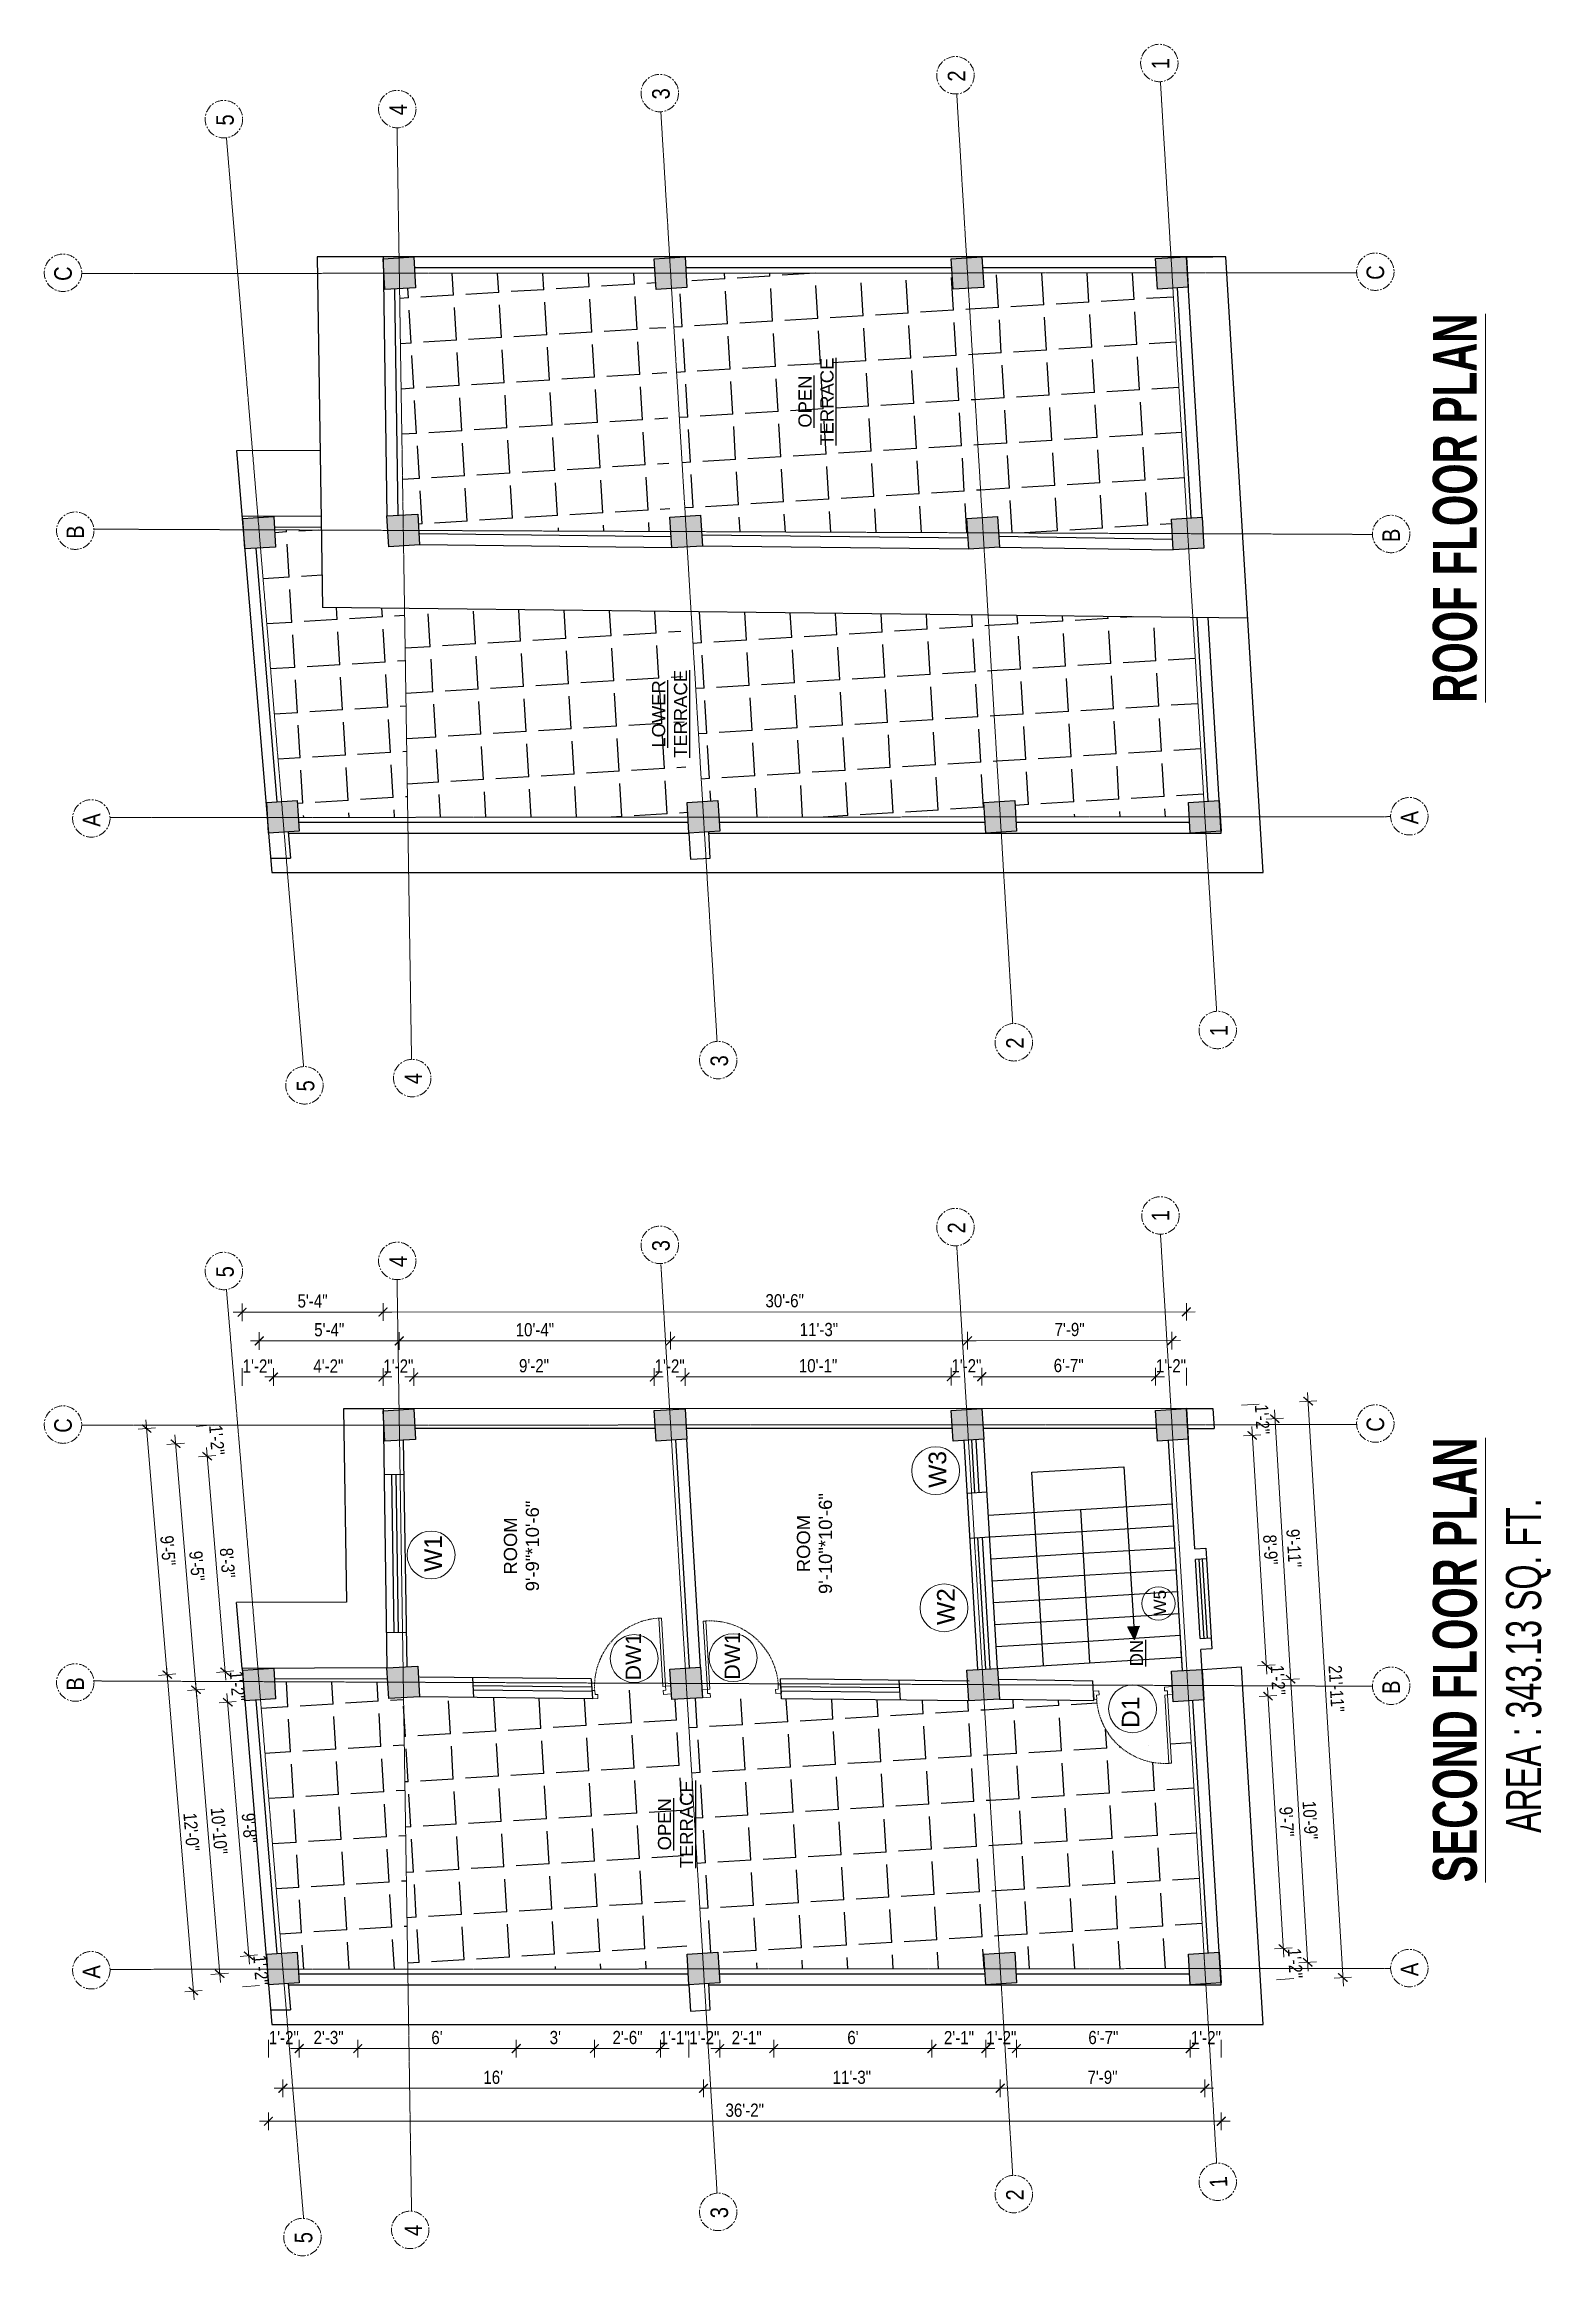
# Model space of a CAD drawing. Header units: inches. Extents: x -10117506 to -5032697, y -6529230 to -3254494.
# Drawn here: x -5033384 to -5032697, y -3256998 to -3255990 of the extents above; entities that cross this region are included whole.
import ezdxf

# ---------------------------------------------------------------- set-up
doc = ezdxf.new("R2010")
doc.units = ezdxf.units.IN
doc.header["$LTSCALE"] = 2
doc.header["$MEASUREMENT"] = 0
doc.header["$PDMODE"] = 34
doc.linetypes.add('CENTER', pattern=[2, 1.25, -0.25, 0.25, -0.25])
doc.linetypes.add('HIDDEN', pattern=[0.375, 0.25, -0.125])
doc.layers.get('0').update_dxf_attribs({"linetype": 'CONTINUOUS'})
doc.layers.get('DEFPOINTS').update_dxf_attribs({"color": 141, "linetype": 'CONTINUOUS'})
doc.layers.add('A-Hatch', color=7, linetype='CONTINUOUS')
for name, color, linetype, lineweight in [('Annotate-Lite.w', 177, 'CONTINUOUS', 9), ('Annotations-Bold.w', 177, 'CONTINUOUS', 13), ('DIM 1-100', 4, 'CONTINUOUS', 13), ('Door-Window.w', 4, 'CONTINUOUS', 15), ('TEXT', 181, 'CONTINUOUS', 25), ('Text-100.w', 254, 'CONTINUOUS', 9)]:
    doc.layers.add(name, color=color, linetype=linetype, lineweight=lineweight)
doc.styles.add('ARAIL', font='ARIALN.TTF')
doc.styles.add('Arial', font='arial.ttf', dxfattribs={"width": 0.8, "height": 12})
doc.styles.add('arial.', font='arial.ttf')
doc.styles.add('gaurav', font='arial.ttf')
doc.styles.get("Standard").update_dxf_attribs({"font": 'ARIALN.TTF'})
doc.dimstyles.new('1 by 96', dxfattribs={"dimtxt": 6, "dimasz": 4, "dimexe": 4, "dimexo": 4, "dimgap": 2, "dimtad": 1, "dimdec": 0, "dimzin": 0, "dimdsep": 46, "dimlunit": 4, "dimtxsty": 'Standard', "dimblk": 'ARCHTICK', "dimcen": 0, "dimdle": 4, "dimadec": 0, "dimazin": 0, "dimtfac": 1, "dimtdec": 0, "dimtix": 1, "dimtofl": 0, "dimtmove": 1, "dimatfit": 3, "dimldrblk": 'ARCHTICK', "dimfxl": 4, "dimfxlon": 1, "dimtolj": 1, "dimtzin": 0, "dimlwd": -1, "dimlwe": -1, "dimarcsym": 0})
pattern_1 = [(93.45713447, (-8590182.487, 1586185.59), (-20.587466465, -1.243724074), [15, -5.625]), (183.45713447, (-8590182.487, 1586185.59), (1.243724074, -20.587466465), [15, -5.625])]
pattern_2 = [(93.45713447, (-8289911.762, 1791904.412), (-20.587466465, -1.243724074), [15, -5.625]), (183.45713447, (-8289911.762, 1791904.412), (1.243724074, -20.587466465), [15, -5.625])]
pattern_3 = [(93.45713447, (-8590150.782, 1586185.59), (-20.587466465, -1.243724074), [15, -5.625]), (183.45713447, (-8590150.782, 1586185.59), (1.243724074, -20.587466465), [15, -5.625])]

msp = doc.modelspace()

# ---------------------------------------------------------------- texts
at = {"layer": 'Annotate-Lite.w', "ltscale": 0.005, "rotation": 90, "style": 'gaurav'}
for s, insert, char_height, attachment_point in [('W3', (-5032980.8, -3256648), 8, 1), ('W1', (-5033210.6, -3256686.3), 8, 1), ('W2', (-5032977, -3256710.5), 8, 1), ('W5', (-5032878.3, -3256706.2), 5.6, 1), ('DW1', (-5033118.9, -3256735.8), 7, 1), ('DW1', (-5033073.8, -3256735.4), 7, 1), ('D1', (-5032892.8, -3256743.1), 8, 3)]:
    msp.add_mtext_dynamic_manual_height_columns(s, width=8, gutter_width=100, heights=[0], dxfattribs=dict(at, insert=insert, char_height=char_height, attachment_point=attachment_point))
at = {"layer": 'Annotations-Bold.w', "linetype": 'CENTER', "ltscale": 1.5, "char_height": 8, "attachment_point": 1, "style": 'ARAIL'}
for s, insert, rotation in [('2', (-5032972.1, -3256007.3), 90), ('1', (-5032879.2, -3256001.7), 90), ('3', (-5033106.8, -3256015.4), 90), ('5', (-5033305.4, -3256027.3), 90), ('4', (-5033226.5, -3256022.6), 90), ('C', (-5033379.2, -3256098.1), 90), ('C', (-5032781.3, -3256097.6), 90), ('B', (-5033373.6, -3256215.6), 90), ('B', (-5032774.1, -3256217.1), 90), ('A', (-5033366.2, -3256346.8), 90), ('A', (-5032765.7, -3256345.7), 90), ('1', (-5032852.6, -3256442.3), 90), ('2', (-5032945.5, -3256447.9), 90), ('3', (-5033080.2, -3256456), 90), ('5', (-5033268.7, -3256467.4), 90), ('4', (-5033219.6, -3256464.1), 90), ('2', (-5032972.1, -3256532.1), 90), ('1', (-5032879.2, -3256526.5), 90), ('3', (-5033106.8, -3256540.2), 90), ('5', (-5033305.4, -3256552.1), 90), ('4', (-5033226.5, -3256547.4), 90), ('C', (-5033379.2, -3256622.9), 90), ('C', (-5032781.3, -3256622.4), 90), ('B', (-5033373.6, -3256740.4), 90), ('B', (-5032774.1, -3256741.9), 90), ('A', (-5033366.2, -3256871.6), 90), ('A', (-5032765.7, -3256870.5), 90), ('1', (-5032852.6, -3256967.1), 93.4571), ('2', (-5032945.5, -3256972.7), 90), ('3', (-5033080.2, -3256980.8), 90), ('5', (-5033269.6, -3256992.2), 90), ('4', (-5033219.6, -3256988.9), 90)]:
    msp.add_mtext_dynamic_manual_height_columns(s, width=6.539, gutter_width=100, heights=[0], dxfattribs=dict(at, insert=insert, rotation=rotation))
at = {"layer": 'TEXT', "lineweight": -2, "char_height": 6, "attachment_point": 5, "rotation": 90, "style": 'arial.'}
for s, insert, width in [('{\\LOPEN \\PTERRACE}', (-5033032.1, -3256153.1), 127.506), ('{\\LLOWER\\PTERRACE}', (-5033098.8, -3256295.4), 127.506), ('{\\LDN}', (-5032886.1, -3256723.3), 21.085), ('{\\LOPEN \\PTERRACE}', (-5033096.1, -3256801.3), 127.506)]:
    msp.add_mtext(s, dxfattribs=dict(at, insert=insert, width=width))
for s, insert in [('ROOM\\P9\'-9"*10\'-6"', (-5033166.3, -3256674.5)), ('ROOM\\P9\'-10"*10\'-6"', (-5033032.8, -3256673.4))]:
    msp.add_mtext_dynamic_manual_height_columns(s, width=45.731, gutter_width=30, heights=[0], dxfattribs=dict(at, insert=insert))
at = {"layer": 'Text-100.w', "char_height": 20, "width": 569.102, "attachment_point": 2, "rotation": 90, "style": 'Arial'}
for s, insert in [('\\A1;{\\fArial Narrow|b1|i0|c0|p34;\\L ROOF FLOOR PLAN}', (-5032751.1, -3256204.2)), ('\\A1;{\\fArial Narrow|b1|i0|c0|p34;\\L SECOND FLOOR PLAN\\P\\fArial Narrow|b0|i0|c0|p34;\\H0.8x;\\lAREA : 343.13 SQ. FT.\\H1.02306x; }', (-5032751.1, -3256729))]:
    msp.add_mtext(s, dxfattribs=dict(at, insert=insert))

# ---------------------------------------------------------------- blocks, each defined once
blk = doc.blocks.new('3-0')
at = {"ltscale": 3}
for p, q in [((11063, 10097.7), (11066, 10099.9)), ((11065.3, 10097.8), (11066.7, 10098.9)), ((11066, 10099.9), (11066.7, 10098.9)), ((11063, 10097.7), (11064.5, 10095.7)), ((11066, 10096.8), (11064.5, 10095.7)), ((11066, 10096.8), (11065.3, 10097.8)), ((11085.5, 10074.1), (11110.3, 10093)), ((11086.2, 10073.2), (11111, 10092)), ((11111, 10092), (11110.3, 10093)), ((11084, 10073), (11082.6, 10071.9)), ((11082.6, 10071.9), (11084.8, 10069)), ((11084, 10073), (11084.8, 10072)), ((11084.8, 10072), (11086.2, 10073.2)), ((11084.8, 10069), (11087.7, 10071.2)), ((11086.2, 10073.2), (11085.5, 10074.1)), ((11087.7, 10071.2), (11086.2, 10073.2))]:
    blk.add_line(p, q, dxfattribs=at)
at = {"layer": 'Door-Window.w', "color": 9, "linetype": 'HIDDEN', "lineweight": 18}
blk.add_arc((11085.5, 10074.1), 31.2, 37.1906, 127.1465, dxfattribs=at)
blk = doc.blocks.new('_ArchTick')
at = {"color": 0, "linetype": 'ByBlock', "const_width": 0.15}
blk.add_lwpolyline([(-0.5, -0.5), (0.5, 0.5)], dxfattribs=at)
blk = doc.blocks.new('*D1453')
at = {"layer": 'DEFPOINTS', "color": 0, "ltscale": 0.5, "transparency": 16777216}
for p in [(-5033314.6, -3256740), (-5033285.8, -3256737.6), (-5033275, -3256867.1)]:
    blk.add_point(p, dxfattribs=at)
at = {"layer": 'DIM 1-100', "color": 0, "ltscale": 0.5, "transparency": 16777216}
for p, q in [((-5033310.6, -3256739.7), (-5033318.5, -3256740.4)), ((-5033303.5, -3256873.4), (-5033314.9, -3256736)), ((-5033299.8, -3256869.1), (-5033307.8, -3256869.8))]:
    blk.add_line(p, q, dxfattribs=at)
at = {"layer": 'DIM 1-100', "color": 0, "ltscale": 0.5, "transparency": 16777216, "xscale": 4, "yscale": 4, "zscale": 4}
for p, rotation in [((-5033314.6, -3256740), 94.75152698465546), ((-5033303.8, -3256869.4), 274.7515269846554)]:
    blk.add_blockref('_ArchTick', p, dxfattribs=dict(at, rotation=rotation))
at = {"layer": 'DIM 1-100', "color": 0, "ltscale": 0.5, "transparency": 16777216, "insert": (-5033304.1, -3256804.3), "char_height": 6, "attachment_point": 5, "rotation": 274.7515}
blk.add_mtext('\\A1;10\'-10"', dxfattribs=at)
blk = doc.blocks.new('*D1454')
at = {"layer": 'DEFPOINTS', "color": 0, "ltscale": 0.5, "transparency": 16777216}
for p in [(-5033301.3, -3256731.8), (-5033293.2, -3256731.1), (-5033292.3, -3256745.1)]:
    blk.add_point(p, dxfattribs=at)
at = {"layer": 'DIM 1-100', "color": 0, "ltscale": 0.5, "transparency": 16777216}
for p, q in [((-5033297.3, -3256731.4), (-5033305.3, -3256732.1)), ((-5033296.3, -3256745.4), (-5033304.1, -3256746))]:
    blk.add_line(p, q, dxfattribs=at)
at = {"layer": 'DIM 1-100', "color": 0, "ltscale": 0.5, "transparency": 16777216, "insert": (-5033295.7, -3256738.3), "char_height": 6, "attachment_point": 5, "rotation": 274.7515}
blk.add_mtext('\\A1;1\'-2"', dxfattribs=at)
blk = doc.blocks.new('*D1455')
at = {"layer": 'DEFPOINTS', "color": 0, "ltscale": 0.5, "transparency": 16777216}
for p in [(-5033292.3, -3256745.1), (-5033290.6, -3256861.2), (-5033282.4, -3256860.5)]:
    blk.add_point(p, dxfattribs=at)
at = {"layer": 'DIM 1-100', "color": 0, "ltscale": 0.5, "transparency": 16777216}
for p, q in [((-5033296.3, -3256745.4), (-5033304.1, -3256746)), ((-5033300.5, -3256741.7), (-5033290.2, -3256865.1)), ((-5033286.6, -3256860.8), (-5033294.5, -3256861.5))]:
    blk.add_line(p, q, dxfattribs=at)
at = {"layer": 'DIM 1-100', "color": 0, "ltscale": 0.5, "transparency": 16777216, "xscale": 4, "yscale": 4, "zscale": 4}
for p, rotation in [((-5033300.1, -3256745.7), 94.7515270032343), ((-5033290.6, -3256861.2), 274.7515270032343)]:
    blk.add_blockref('_ArchTick', p, dxfattribs=dict(at, rotation=rotation))
at = {"layer": 'DIM 1-100', "color": 0, "ltscale": 0.5, "transparency": 16777216, "insert": (-5033290.3, -3256803), "char_height": 6, "attachment_point": 5, "rotation": 274.7515}
blk.add_mtext('\\A1;9\'-8"', dxfattribs=at)
blk = doc.blocks.new('*D1456')
at = {"layer": 'DEFPOINTS', "color": 0, "ltscale": 0.5, "transparency": 16777216}
for p in [(-5033282.4, -3256860.5), (-5033289.4, -3256875.1), (-5033281.6, -3256874.5)]:
    blk.add_point(p, dxfattribs=at)
at = {"layer": 'DIM 1-100', "color": 0, "ltscale": 0.5, "transparency": 16777216}
for p, q in [((-5033286.6, -3256860.8), (-5033294.5, -3256861.5)), ((-5033285.6, -3256874.8), (-5033293.4, -3256875.4))]:
    blk.add_line(p, q, dxfattribs=at)
at = {"layer": 'DIM 1-100', "color": 0, "ltscale": 0.5, "transparency": 16777216, "insert": (-5033285, -3256867.7), "char_height": 6, "attachment_point": 5, "rotation": 274.7515}
blk.add_mtext('\\A1;1\'-2"', dxfattribs=at)
blk = doc.blocks.new('*D1457')
at = {"layer": 'DEFPOINTS', "color": 0, "ltscale": 0.5, "transparency": 16777216}
for p in [(-5033293.6, -3256730.3), (-5033315.8, -3256877.3), (-5033281.6, -3256874.5)]:
    blk.add_point(p, dxfattribs=at)
at = {"layer": 'DIM 1-100', "color": 0, "ltscale": 0.5, "transparency": 16777216}
for p, q in [((-5033328.1, -3256729.1), (-5033315.4, -3256881.3)), ((-5033323.8, -3256732.8), (-5033331.7, -3256733.5)), ((-5033311.8, -3256877), (-5033319.7, -3256877.6))]:
    blk.add_line(p, q, dxfattribs=at)
at = {"layer": 'DIM 1-100', "color": 0, "ltscale": 0.5, "transparency": 16777216, "xscale": 4, "yscale": 4, "zscale": 4}
for p, rotation in [((-5033327.7, -3256733.1), 94.75152698489651), ((-5033315.8, -3256877.3), 274.7515269848965)]:
    blk.add_blockref('_ArchTick', p, dxfattribs=dict(at, rotation=rotation))
at = {"layer": 'DIM 1-100', "color": 0, "ltscale": 0.5, "transparency": 16777216, "insert": (-5033316.7, -3256804.8), "char_height": 6, "attachment_point": 5, "rotation": 274.7515}
blk.add_mtext('\\A1;12\'-0"', dxfattribs=at)
blk = doc.blocks.new('*D1458')
at = {"layer": 'DEFPOINTS', "color": 0, "ltscale": 0.5, "transparency": 16777216}
for p in [(-5032848.4, -3256859.6), (-5032819.2, -3256857.9), (-5032847.6, -3256873.6)]:
    blk.add_point(p, dxfattribs=at)
at = {"layer": 'DIM 1-100', "color": 0, "ltscale": 0.5, "transparency": 16777216}
for p, q in [((-5032823.2, -3256858.1), (-5032815.2, -3256857.6)), ((-5032822.4, -3256872.1), (-5032814.4, -3256871.6))]:
    blk.add_line(p, q, dxfattribs=at)
at = {"layer": 'DIM 1-100', "color": 0, "ltscale": 0.5, "transparency": 16777216, "insert": (-5032813.8, -3256864.6), "char_height": 6, "attachment_point": 5, "rotation": 273.4571}
blk.add_mtext('\\A1;1\'-2"', dxfattribs=at)
blk = doc.blocks.new('*D1459')
at = {"layer": 'DEFPOINTS', "color": 0, "ltscale": 0.5, "transparency": 16777216}
for p in [(-5032855.4, -3256744.6), (-5032826.2, -3256742.9), (-5032848.4, -3256859.6)]:
    blk.add_point(p, dxfattribs=at)
at = {"layer": 'DIM 1-100', "color": 0, "ltscale": 0.5, "transparency": 16777216}
for p, q in [((-5032819, -3256861.9), (-5032826.4, -3256738.9)), ((-5032830.2, -3256743.1), (-5032822.2, -3256742.6)), ((-5032823.2, -3256858.1), (-5032815.2, -3256857.6))]:
    blk.add_line(p, q, dxfattribs=at)
at = {"layer": 'DIM 1-100', "color": 0, "ltscale": 0.5, "transparency": 16777216, "xscale": 4, "yscale": 4, "zscale": 4}
for p, rotation in [((-5032826.2, -3256742.9), 93.45713446573382), ((-5032819.2, -3256857.9), 273.4571344657338)]:
    blk.add_blockref('_ArchTick', p, dxfattribs=dict(at, rotation=rotation))
at = {"layer": 'DIM 1-100', "color": 0, "ltscale": 0.5, "transparency": 16777216, "insert": (-5032817.7, -3256800.1), "char_height": 6, "attachment_point": 5, "rotation": 273.4571}
blk.add_mtext('\\A1;9\'-7"', dxfattribs=at)
blk = doc.blocks.new('*D1460')
at = {"layer": 'DEFPOINTS', "color": 0, "ltscale": 0.5, "transparency": 16777216}
for p in [(-5032856.2, -3256730.7), (-5032827, -3256728.9), (-5032855.4, -3256744.6)]:
    blk.add_point(p, dxfattribs=at)
at = {"layer": 'DIM 1-100', "color": 0, "ltscale": 0.5, "transparency": 16777216}
for p, q in [((-5032831, -3256729.1), (-5032823, -3256728.7)), ((-5032830.2, -3256743.1), (-5032822.2, -3256742.6))]:
    blk.add_line(p, q, dxfattribs=at)
at = {"layer": 'DIM 1-100', "color": 0, "ltscale": 0.5, "transparency": 16777216, "insert": (-5032821.6, -3256735.6), "char_height": 6, "attachment_point": 5, "rotation": 273.4571}
blk.add_mtext('\\A1;1\'-2"', dxfattribs=at)
blk = doc.blocks.new('*D1461')
at = {"layer": 'DEFPOINTS', "color": 0, "ltscale": 0.5, "transparency": 16777216}
for p in [(-5032862.6, -3256625.8), (-5032833.4, -3256624.1), (-5032856.2, -3256730.7)]:
    blk.add_point(p, dxfattribs=at)
at = {"layer": 'DIM 1-100', "color": 0, "ltscale": 0.5, "transparency": 16777216}
for p, q in [((-5032837.3, -3256624.3), (-5032829.4, -3256623.8)), ((-5032826.8, -3256732.9), (-5032833.6, -3256620.1)), ((-5032831, -3256729.1), (-5032823, -3256728.7))]:
    blk.add_line(p, q, dxfattribs=at)
at = {"layer": 'DIM 1-100', "color": 0, "ltscale": 0.5, "transparency": 16777216, "xscale": 4, "yscale": 4, "zscale": 4}
for p, rotation in [((-5032833.4, -3256624.1), 93.45713446573382), ((-5032827, -3256728.9), 273.4571344657338)]:
    blk.add_blockref('_ArchTick', p, dxfattribs=dict(at, rotation=rotation))
at = {"layer": 'DIM 1-100', "color": 0, "ltscale": 0.5, "transparency": 16777216, "insert": (-5032825.1, -3256676.2), "char_height": 6, "attachment_point": 5, "rotation": 273.4571}
blk.add_mtext('\\A1;8\'-9"', dxfattribs=at)
blk = doc.blocks.new('*D1462')
at = {"layer": 'DEFPOINTS', "color": 0, "ltscale": 0.5, "transparency": 16777216}
for p in [(-5032863.4, -3256611.9), (-5032834.2, -3256610.1), (-5032862.6, -3256625.8)]:
    blk.add_point(p, dxfattribs=at)
at = {"layer": 'DIM 1-100', "color": 0, "ltscale": 0.5, "transparency": 16777216}
for p, q in [((-5032838.2, -3256610.4), (-5032830.2, -3256609.9)), ((-5032837.3, -3256624.3), (-5032829.4, -3256623.8))]:
    blk.add_line(p, q, dxfattribs=at)
at = {"layer": 'DIM 1-100', "color": 0, "ltscale": 0.5, "transparency": 16777216, "insert": (-5032828.8, -3256616.8), "char_height": 6, "attachment_point": 5, "rotation": 273.4571}
blk.add_mtext('\\A1;1\'-2"', dxfattribs=at)
blk = doc.blocks.new('*D1463')
at = {"layer": 'DEFPOINTS', "color": 0, "ltscale": 0.5, "transparency": 16777216}
for p in [(-5032870, -3256619.3), (-5032862.8, -3256738.1), (-5032815.9, -3256735.2)]:
    blk.add_point(p, dxfattribs=at)
at = {"layer": 'DIM 1-100', "color": 0, "ltscale": 0.5, "transparency": 16777216}
for p, q in [((-5032827.1, -3256616.7), (-5032819.1, -3256616.2)), ((-5032823.3, -3256612.5), (-5032815.7, -3256739.2)), ((-5032819.9, -3256735.5), (-5032811.9, -3256735))]:
    blk.add_line(p, q, dxfattribs=at)
at = {"layer": 'DIM 1-100', "color": 0, "ltscale": 0.5, "transparency": 16777216, "xscale": 4, "yscale": 4, "zscale": 4}
for p, rotation in [((-5032823.1, -3256616.5), 93.45713446573382), ((-5032815.9, -3256735.2), 273.4571344657338)]:
    blk.add_blockref('_ArchTick', p, dxfattribs=dict(at, rotation=rotation))
at = {"layer": 'DIM 1-100', "color": 0, "ltscale": 0.5, "transparency": 16777216, "insert": (-5032814.4, -3256675.5), "char_height": 6, "attachment_point": 5, "rotation": 273.4571}
blk.add_mtext('\\A1;9\'-11"', dxfattribs=at)
blk = doc.blocks.new('*D1464')
at = {"layer": 'DEFPOINTS', "color": 0, "ltscale": 0.5, "transparency": 16777216}
for p in [(-5032862.8, -3256738.1), (-5032855, -3256867.1), (-5032808.1, -3256864.2)]:
    blk.add_point(p, dxfattribs=at)
at = {"layer": 'DIM 1-100', "color": 0, "ltscale": 0.5, "transparency": 16777216}
for p, q in [((-5032819.9, -3256735.5), (-5032811.9, -3256735)), ((-5032816.1, -3256731.2), (-5032807.9, -3256868.2)), ((-5032812.1, -3256864.5), (-5032804.1, -3256864))]:
    blk.add_line(p, q, dxfattribs=at)
at = {"layer": 'DIM 1-100', "color": 0, "ltscale": 0.5, "transparency": 16777216, "xscale": 4, "yscale": 4, "zscale": 4}
for p, rotation in [((-5032815.9, -3256735.2), 93.45713446573382), ((-5032808.1, -3256864.2), 273.4571344657338)]:
    blk.add_blockref('_ArchTick', p, dxfattribs=dict(at, rotation=rotation))
at = {"layer": 'DIM 1-100', "color": 0, "ltscale": 0.5, "transparency": 16777216, "insert": (-5032807, -3256799.4), "char_height": 6, "attachment_point": 5, "rotation": 273.4571}
blk.add_mtext('\\A1;10\'-9"', dxfattribs=at)
blk = doc.blocks.new('*D1465')
at = {"layer": 'DEFPOINTS', "color": 0, "ltscale": 0.5, "transparency": 16777216}
for p in [(-5032807.9, -3256608.5), (-5032863.4, -3256611.9), (-5032847.5, -3256874.5)]:
    blk.add_point(p, dxfattribs=at)
at = {"layer": 'DIM 1-100', "color": 0, "ltscale": 0.5, "transparency": 16777216}
for p, q in [((-5032811.9, -3256608.8), (-5032803.9, -3256608.3)), ((-5032791.8, -3256875.1), (-5032808.2, -3256604.5)), ((-5032796.1, -3256871.4), (-5032788.1, -3256870.9))]:
    blk.add_line(p, q, dxfattribs=at)
at = {"layer": 'DIM 1-100', "color": 0, "ltscale": 0.5, "transparency": 16777216, "xscale": 4, "yscale": 4, "zscale": 4}
for p, rotation in [((-5032807.9, -3256608.5), 93.45713446573382), ((-5032792.1, -3256871.1), 273.4571344657338)]:
    blk.add_blockref('_ArchTick', p, dxfattribs=dict(at, rotation=rotation))
at = {"layer": 'DIM 1-100', "color": 0, "ltscale": 0.5, "transparency": 16777216, "insert": (-5032795, -3256739.5), "char_height": 6, "attachment_point": 5, "rotation": 273.4571}
blk.add_mtext('\\A1;21\'-11"', dxfattribs=at)
blk = doc.blocks.new('*D1466')
at = {"layer": 'DEFPOINTS', "color": 0, "ltscale": 0.5, "transparency": 16777216}
for p in [(-5032963.1, -3256581), (-5032963.1, -3256619.3), (-5032870, -3256619.3)]:
    blk.add_point(p, dxfattribs=at)
at = {"layer": 'DIM 1-100', "color": 0, "ltscale": 0.5, "transparency": 16777216}
for p, q in [((-5032963.1, -3256585), (-5032963.1, -3256577)), ((-5032870, -3256584.9), (-5032870, -3256576.9)), ((-5032866, -3256580.9), (-5032967.1, -3256581))]:
    blk.add_line(p, q, dxfattribs=at)
at = {"layer": 'DIM 1-100', "color": 0, "ltscale": 0.5, "transparency": 16777216, "xscale": 4, "yscale": 4, "zscale": 4}
for p, rotation in [((-5032963.1, -3256581), 180.024891080432), ((-5032870, -3256580.9), 0.02489108043199906)]:
    blk.add_blockref('_ArchTick', p, dxfattribs=dict(at, rotation=rotation))
at = {"layer": 'DIM 1-100', "color": 0, "ltscale": 0.5, "transparency": 16777216, "insert": (-5032916.6, -3256575.9), "char_height": 6, "attachment_point": 5, "rotation": 0.0249}
blk.add_mtext('\\A1;7\'-9"', dxfattribs=at)
blk = doc.blocks.new('*D1467')
at = {"layer": 'DEFPOINTS', "color": 0, "ltscale": 0.5, "transparency": 16777216}
for p in [(-5033229.4, -3256567.9), (-5033229.4, -3256612), (-5032863.4, -3256611.9)]:
    blk.add_point(p, dxfattribs=at)
at = {"layer": 'DIM 1-100', "color": 0, "ltscale": 0.5, "transparency": 16777216}
for p, q in [((-5032859.4, -3256567.8), (-5033233.4, -3256567.9)), ((-5033229.4, -3256571.9), (-5033229.4, -3256563.9)), ((-5032863.4, -3256571.8), (-5032863.4, -3256563.8))]:
    blk.add_line(p, q, dxfattribs=at)
at = {"layer": 'DIM 1-100', "color": 0, "ltscale": 0.5, "transparency": 16777216, "xscale": 4, "yscale": 4, "zscale": 4}
for p, rotation in [((-5033229.4, -3256567.9), 180.0248910805184), ((-5032863.4, -3256567.8), 0.02489108051840993)]:
    blk.add_blockref('_ArchTick', p, dxfattribs=dict(at, rotation=rotation))
at = {"layer": 'DIM 1-100', "color": 0, "ltscale": 0.5, "transparency": 16777216, "insert": (-5033046.4, -3256562.8), "char_height": 6, "attachment_point": 5, "rotation": 0.0249}
blk.add_mtext('\\A1;30\'-6"', dxfattribs=at)
blk = doc.blocks.new('*D1468')
at = {"layer": 'DEFPOINTS', "color": 0, "ltscale": 0.5, "transparency": 16777216}
for p in [(-5032970.5, -3256597.4), (-5032970.5, -3256612.8), (-5032956.6, -3256611.9)]:
    blk.add_point(p, dxfattribs=at)
at = {"layer": 'DIM 1-100', "color": 0, "ltscale": 0.5, "transparency": 16777216}
for p, q in [((-5032970.5, -3256601.4), (-5032970.5, -3256593.4)), ((-5032956.6, -3256601.4), (-5032956.6, -3256593.4))]:
    blk.add_line(p, q, dxfattribs=at)
at = {"layer": 'DIM 1-100', "color": 0, "ltscale": 0.5, "transparency": 16777216, "insert": (-5032963.6, -3256592.4), "char_height": 6, "attachment_point": 5, "rotation": 0.0249}
blk.add_mtext('\\A1;1\'-2"', dxfattribs=at)
blk = doc.blocks.new('*D1469')
at = {"layer": 'DEFPOINTS', "color": 0, "ltscale": 0.5, "transparency": 16777216}
for p in [(-5032877.4, -3256597.4), (-5032956.6, -3256611.9), (-5032877.4, -3256612.7)]:
    blk.add_point(p, dxfattribs=at)
at = {"layer": 'DIM 1-100', "color": 0, "ltscale": 0.5, "transparency": 16777216}
for p, q in [((-5032960.6, -3256597.4), (-5032873.4, -3256597.4)), ((-5032956.6, -3256601.4), (-5032956.6, -3256593.4)), ((-5032877.4, -3256601.4), (-5032877.4, -3256593.4))]:
    blk.add_line(p, q, dxfattribs=at)
at = {"layer": 'DIM 1-100', "color": 0, "ltscale": 0.5, "transparency": 16777216, "xscale": 4, "yscale": 4, "zscale": 4}
for p, rotation in [((-5032956.6, -3256597.4), 180.0248910777408), ((-5032877.4, -3256597.4), 0.02489107774082232)]:
    blk.add_blockref('_ArchTick', p, dxfattribs=dict(at, rotation=rotation))
at = {"layer": 'DIM 1-100', "color": 0, "ltscale": 0.5, "transparency": 16777216, "insert": (-5032917, -3256592.3), "char_height": 6, "attachment_point": 5, "rotation": 0.0249}
blk.add_mtext('\\A1;6\'-7"', dxfattribs=at)
blk = doc.blocks.new('*D1470')
at = {"layer": 'DEFPOINTS', "color": 0, "ltscale": 0.5, "transparency": 16777216}
for p in [(-5032863.4, -3256597.4), (-5032877.4, -3256612.7), (-5032863.4, -3256611.9)]:
    blk.add_point(p, dxfattribs=at)
at = {"layer": 'DIM 1-100', "color": 0, "ltscale": 0.5, "transparency": 16777216}
for p, q in [((-5032877.4, -3256601.4), (-5032877.4, -3256593.4)), ((-5032863.4, -3256601.4), (-5032863.4, -3256593.4))]:
    blk.add_line(p, q, dxfattribs=at)
at = {"layer": 'DIM 1-100', "color": 0, "ltscale": 0.5, "transparency": 16777216, "insert": (-5032870.4, -3256592.4), "char_height": 6, "attachment_point": 5, "rotation": 0.0249}
blk.add_mtext('\\A1;1\'-2"', dxfattribs=at)
blk = doc.blocks.new('*D1471')
at = {"layer": 'DEFPOINTS', "color": 0, "ltscale": 0.5, "transparency": 16777216}
for p in [(-5033091.8, -3256597.5), (-5033091.8, -3256612), (-5032970.5, -3256612.8)]:
    blk.add_point(p, dxfattribs=at)
at = {"layer": 'DIM 1-100', "color": 0, "ltscale": 0.5, "transparency": 16777216}
for p, q in [((-5032966.5, -3256597.4), (-5033095.8, -3256597.5)), ((-5033091.8, -3256601.5), (-5033091.8, -3256593.5)), ((-5032970.5, -3256601.4), (-5032970.5, -3256593.4))]:
    blk.add_line(p, q, dxfattribs=at)
at = {"layer": 'DIM 1-100', "color": 0, "ltscale": 0.5, "transparency": 16777216, "xscale": 4, "yscale": 4, "zscale": 4}
for p, rotation in [((-5033091.8, -3256597.5), 180.0248910777408), ((-5032970.5, -3256597.4), 0.0248910777407918)]:
    blk.add_blockref('_ArchTick', p, dxfattribs=dict(at, rotation=rotation))
at = {"layer": 'DIM 1-100', "color": 0, "ltscale": 0.5, "transparency": 16777216, "insert": (-5033031.2, -3256592.4), "char_height": 6, "attachment_point": 5, "rotation": 0.0249}
blk.add_mtext('\\A1;10\'-1"', dxfattribs=at)
blk = doc.blocks.new('*D1472')
at = {"layer": 'DEFPOINTS', "color": 0, "ltscale": 0.5, "transparency": 16777216}
for p in [(-5033105.8, -3256597.5), (-5033105.8, -3256612.8), (-5033091.8, -3256612)]:
    blk.add_point(p, dxfattribs=at)
at = {"layer": 'DIM 1-100', "color": 0, "ltscale": 0.5, "transparency": 16777216}
for p, q in [((-5033105.8, -3256601.5), (-5033105.8, -3256593.5)), ((-5033091.8, -3256601.5), (-5033091.8, -3256593.5))]:
    blk.add_line(p, q, dxfattribs=at)
at = {"layer": 'DIM 1-100', "color": 0, "ltscale": 0.5, "transparency": 16777216, "insert": (-5033098.8, -3256592.5), "char_height": 6, "attachment_point": 5, "rotation": 0.0249}
blk.add_mtext('\\A1;1\'-2"', dxfattribs=at)
blk = doc.blocks.new('*D1473')
at = {"layer": 'DEFPOINTS', "color": 0, "ltscale": 0.5, "transparency": 16777216}
for p in [(-5033215.4, -3256597.5), (-5033215.4, -3256612), (-5033105.8, -3256612.8)]:
    blk.add_point(p, dxfattribs=at)
at = {"layer": 'DIM 1-100', "color": 0, "ltscale": 0.5, "transparency": 16777216}
for p, q in [((-5033101.8, -3256597.5), (-5033219.4, -3256597.5)), ((-5033215.4, -3256601.5), (-5033215.4, -3256593.5)), ((-5033105.8, -3256601.5), (-5033105.8, -3256593.5))]:
    blk.add_line(p, q, dxfattribs=at)
at = {"layer": 'DIM 1-100', "color": 0, "ltscale": 0.5, "transparency": 16777216, "xscale": 4, "yscale": 4, "zscale": 4}
for p, rotation in [((-5033215.4, -3256597.5), 180.0248910777408), ((-5033105.8, -3256597.5), 0.0248910777407918)]:
    blk.add_blockref('_ArchTick', p, dxfattribs=dict(at, rotation=rotation))
at = {"layer": 'DIM 1-100', "color": 0, "ltscale": 0.5, "transparency": 16777216, "insert": (-5033160.6, -3256592.4), "char_height": 6, "attachment_point": 5, "rotation": 0.0249}
blk.add_mtext('\\A1;9\'-2"', dxfattribs=at)
blk = doc.blocks.new('*D1474')
at = {"layer": 'DEFPOINTS', "color": 0, "ltscale": 0.5, "transparency": 16777216}
for p in [(-5033229.4, -3256597.5), (-5033229.4, -3256612), (-5033215.4, -3256612)]:
    blk.add_point(p, dxfattribs=at)
at = {"layer": 'DIM 1-100', "color": 0, "ltscale": 0.5, "transparency": 16777216}
for p, q in [((-5033229.4, -3256601.5), (-5033229.4, -3256593.5)), ((-5033215.4, -3256601.5), (-5033215.4, -3256593.5))]:
    blk.add_line(p, q, dxfattribs=at)
at = {"layer": 'DIM 1-100', "color": 0, "ltscale": 0.5, "transparency": 16777216, "insert": (-5033222.4, -3256592.5), "char_height": 6, "attachment_point": 5, "rotation": 0.0249}
blk.add_mtext('\\A1;1\'-2"', dxfattribs=at)
blk = doc.blocks.new('*D1475')
at = {"layer": 'DEFPOINTS', "color": 0, "ltscale": 0.5, "transparency": 16777216}
for p in [(-5033279.3, -3256597.5), (-5033229.4, -3256612), (-5033279.2, -3256730.2)]:
    blk.add_point(p, dxfattribs=at)
at = {"layer": 'DIM 1-100', "color": 0, "ltscale": 0.5, "transparency": 16777216}
for p, q in [((-5033225.4, -3256597.5), (-5033283.3, -3256597.5)), ((-5033279.3, -3256601.5), (-5033279.3, -3256593.5)), ((-5033229.4, -3256601.5), (-5033229.4, -3256593.5))]:
    blk.add_line(p, q, dxfattribs=at)
at = {"layer": 'DIM 1-100', "color": 0, "ltscale": 0.5, "transparency": 16777216, "xscale": 4, "yscale": 4, "zscale": 4}
for p, rotation in [((-5033279.3, -3256597.5), 180.0248910777408), ((-5033229.4, -3256597.5), 0.0248910777407918)]:
    blk.add_blockref('_ArchTick', p, dxfattribs=dict(at, rotation=rotation))
at = {"layer": 'DIM 1-100', "color": 0, "ltscale": 0.5, "transparency": 16777216, "insert": (-5033254.3, -3256592.5), "char_height": 6, "attachment_point": 5, "rotation": 0.0249}
blk.add_mtext('\\A1;4\'-2"', dxfattribs=at)
blk = doc.blocks.new('*D1476')
at = {"layer": 'DEFPOINTS', "color": 0, "ltscale": 0.5, "transparency": 16777216}
for p in [(-5033293.6, -3256597.5), (-5033293.6, -3256730.3), (-5033279.2, -3256730.2)]:
    blk.add_point(p, dxfattribs=at)
at = {"layer": 'DIM 1-100', "color": 0, "ltscale": 0.5, "transparency": 16777216}
for p, q in [((-5033293.6, -3256601.5), (-5033293.6, -3256593.5)), ((-5033279.3, -3256601.5), (-5033279.3, -3256593.5))]:
    blk.add_line(p, q, dxfattribs=at)
at = {"layer": 'DIM 1-100', "color": 0, "ltscale": 0.5, "transparency": 16777216, "insert": (-5033286.5, -3256592.5), "char_height": 6, "attachment_point": 5, "rotation": 0.0249}
blk.add_mtext('\\A1;1\'-2"', dxfattribs=at)
blk = doc.blocks.new('*D1477')
at = {"layer": 'DEFPOINTS', "color": 0, "ltscale": 0.5, "transparency": 16777216}
for p in [(-5033293.6, -3256568), (-5033229.4, -3256612), (-5033293.6, -3256730.3)]:
    blk.add_point(p, dxfattribs=at)
at = {"layer": 'DIM 1-100', "color": 0, "ltscale": 0.5, "transparency": 16777216}
for p, q in [((-5033225.4, -3256567.9), (-5033297.6, -3256568)), ((-5033293.6, -3256572), (-5033293.6, -3256564)), ((-5033229.4, -3256571.9), (-5033229.4, -3256563.9))]:
    blk.add_line(p, q, dxfattribs=at)
at = {"layer": 'DIM 1-100', "color": 0, "ltscale": 0.5, "transparency": 16777216, "xscale": 4, "yscale": 4, "zscale": 4}
for p, rotation in [((-5033293.6, -3256568), 180.0248910777408), ((-5033229.4, -3256567.9), 0.0248910777407918)]:
    blk.add_blockref('_ArchTick', p, dxfattribs=dict(at, rotation=rotation))
at = {"layer": 'DIM 1-100', "color": 0, "ltscale": 0.5, "transparency": 16777216, "insert": (-5033261.5, -3256562.9), "char_height": 6, "attachment_point": 5, "rotation": 0.0249}
blk.add_mtext('\\A1;5\'-4"', dxfattribs=at)
blk = doc.blocks.new('*D1478')
at = {"layer": 'DEFPOINTS', "color": 0, "ltscale": 0.5, "transparency": 16777216}
for p in [(-5033228.5, -3256626.8), (-5033309.5, -3256633.6), (-5033293.2, -3256731.1)]:
    blk.add_point(p, dxfattribs=at)
at = {"layer": 'DIM 1-100', "color": 0, "ltscale": 0.5, "transparency": 16777216}
for p, q in [((-5033301, -3256735.7), (-5033309.8, -3256629.6)), ((-5033305.5, -3256633.2), (-5033313.5, -3256633.9)), ((-5033297.3, -3256731.4), (-5033305.3, -3256732.1))]:
    blk.add_line(p, q, dxfattribs=at)
at = {"layer": 'DIM 1-100', "color": 0, "ltscale": 0.5, "transparency": 16777216, "xscale": 4, "yscale": 4, "zscale": 4}
for p, rotation in [((-5033309.5, -3256633.6), 94.7515270032343), ((-5033301.3, -3256731.8), 274.7515270032343)]:
    blk.add_blockref('_ArchTick', p, dxfattribs=dict(at, rotation=rotation))
at = {"layer": 'DIM 1-100', "color": 0, "ltscale": 0.5, "transparency": 16777216, "insert": (-5033300.3, -3256682.2), "char_height": 6, "attachment_point": 5, "rotation": 274.7515}
blk.add_mtext('\\A1;8\'-3"', dxfattribs=at)
blk = doc.blocks.new('*D1479')
at = {"layer": 'DEFPOINTS', "color": 0, "ltscale": 0.5, "transparency": 16777216}
for p in [(-5033310.6, -3256619.6), (-5033229.4, -3256612.9), (-5033228.5, -3256626.8)]:
    blk.add_point(p, dxfattribs=at)
at = {"layer": 'DIM 1-100', "color": 0, "ltscale": 0.5, "transparency": 16777216}
for p, q in [((-5033306.6, -3256619.3), (-5033314.6, -3256620)), ((-5033305.5, -3256633.2), (-5033313.5, -3256633.9))]:
    blk.add_line(p, q, dxfattribs=at)
at = {"layer": 'DIM 1-100', "color": 0, "ltscale": 0.5, "transparency": 16777216, "insert": (-5033305.1, -3256626.2), "char_height": 6, "attachment_point": 5, "rotation": 274.7515}
blk.add_mtext('\\A1;1\'-2"', dxfattribs=at)
blk = doc.blocks.new('*D1480')
at = {"layer": 'DEFPOINTS', "color": 0, "ltscale": 0.5, "transparency": 16777216}
for p in [(-5033222, -3256619.4), (-5033323.9, -3256627.9), (-5033285.8, -3256737.6)]:
    blk.add_point(p, dxfattribs=at)
at = {"layer": 'DIM 1-100', "color": 0, "ltscale": 0.5, "transparency": 16777216}
for p, q in [((-5033319.9, -3256627.6), (-5033327.9, -3256628.2)), ((-5033314.2, -3256744), (-5033324.2, -3256623.9)), ((-5033310.6, -3256739.7), (-5033318.5, -3256740.4))]:
    blk.add_line(p, q, dxfattribs=at)
at = {"layer": 'DIM 1-100', "color": 0, "ltscale": 0.5, "transparency": 16777216, "xscale": 4, "yscale": 4, "zscale": 4}
for p, rotation in [((-5033323.9, -3256627.9), 94.7515270032343), ((-5033314.6, -3256740), 274.7515270032343)]:
    blk.add_blockref('_ArchTick', p, dxfattribs=dict(at, rotation=rotation))
at = {"layer": 'DIM 1-100', "color": 0, "ltscale": 0.5, "transparency": 16777216, "insert": (-5033314.2, -3256683.6), "char_height": 6, "attachment_point": 5, "rotation": 274.7515}
blk.add_mtext('\\A1;9\'-5"', dxfattribs=at)
blk = doc.blocks.new('*D1481')
at = {"layer": 'DEFPOINTS', "color": 0, "ltscale": 0.5, "transparency": 16777216}
for p in [(-5033229.4, -3256612), (-5033337.1, -3256621), (-5033293.6, -3256730.3)]:
    blk.add_point(p, dxfattribs=at)
at = {"layer": 'DIM 1-100', "color": 0, "ltscale": 0.5, "transparency": 16777216}
for p, q in [((-5033327.4, -3256737.1), (-5033337.4, -3256617)), ((-5033333.1, -3256620.7), (-5033341, -3256621.3)), ((-5033323.8, -3256732.8), (-5033331.7, -3256733.5))]:
    blk.add_line(p, q, dxfattribs=at)
at = {"layer": 'DIM 1-100', "color": 0, "ltscale": 0.5, "transparency": 16777216, "xscale": 4, "yscale": 4, "zscale": 4}
for p, rotation in [((-5033337.1, -3256621), 94.7515270032343), ((-5033327.7, -3256733.1), 274.7515270032343)]:
    blk.add_blockref('_ArchTick', p, dxfattribs=dict(at, rotation=rotation))
at = {"layer": 'DIM 1-100', "color": 0, "ltscale": 0.5, "transparency": 16777216, "insert": (-5033327.4, -3256676.6), "char_height": 6, "attachment_point": 5, "rotation": 274.7515}
blk.add_mtext('\\A1;9\'-5"', dxfattribs=at)
blk = doc.blocks.new('*D1482')
at = {"layer": 'DEFPOINTS', "color": 0, "ltscale": 0.5, "transparency": 16777216}
for p in [(-5033098.4, -3256581), (-5033098.4, -3256619.4), (-5032963.1, -3256619.3)]:
    blk.add_point(p, dxfattribs=at)
at = {"layer": 'DIM 1-100', "color": 0, "ltscale": 0.5, "transparency": 16777216}
for p, q in [((-5033098.4, -3256585), (-5033098.4, -3256577)), ((-5032963.1, -3256585), (-5032963.1, -3256577)), ((-5032959.1, -3256581), (-5033102.4, -3256581))]:
    blk.add_line(p, q, dxfattribs=at)
at = {"layer": 'DIM 1-100', "color": 0, "ltscale": 0.5, "transparency": 16777216, "xscale": 4, "yscale": 4, "zscale": 4}
for p, rotation in [((-5033098.4, -3256581), 180.0248910777408), ((-5032963.1, -3256581), 0.0248910777407918)]:
    blk.add_blockref('_ArchTick', p, dxfattribs=dict(at, rotation=rotation))
at = {"layer": 'DIM 1-100', "color": 0, "ltscale": 0.5, "transparency": 16777216, "insert": (-5033030.8, -3256575.9), "char_height": 6, "attachment_point": 5, "rotation": 0.0249}
blk.add_mtext('\\A1;11\'-3"', dxfattribs=at)
blk = doc.blocks.new('*D1483')
at = {"layer": 'DEFPOINTS', "color": 0, "ltscale": 0.5, "transparency": 16777216}
for p in [(-5033222, -3256581.1), (-5033222, -3256619.4), (-5033098.4, -3256619.4)]:
    blk.add_point(p, dxfattribs=at)
at = {"layer": 'DIM 1-100', "color": 0, "ltscale": 0.5, "transparency": 16777216}
for p, q in [((-5033222, -3256585.1), (-5033222, -3256577.1)), ((-5033098.4, -3256585), (-5033098.4, -3256577)), ((-5033094.4, -3256581), (-5033226, -3256581.1))]:
    blk.add_line(p, q, dxfattribs=at)
at = {"layer": 'DIM 1-100', "color": 0, "ltscale": 0.5, "transparency": 16777216, "xscale": 4, "yscale": 4, "zscale": 4}
for p, rotation in [((-5033222, -3256581.1), 180.0248910777408), ((-5033098.4, -3256581), 0.0248910777407918)]:
    blk.add_blockref('_ArchTick', p, dxfattribs=dict(at, rotation=rotation))
at = {"layer": 'DIM 1-100', "color": 0, "ltscale": 0.5, "transparency": 16777216, "insert": (-5033160.2, -3256576), "char_height": 6, "attachment_point": 5, "rotation": 0.0249}
blk.add_mtext('\\A1;10\'-4"', dxfattribs=at)
blk = doc.blocks.new('*D1484')
at = {"layer": 'DEFPOINTS', "color": 0, "ltscale": 0.5, "transparency": 16777216}
for p in [(-5033285.8, -3256581.1), (-5033222, -3256619.4), (-5033285.8, -3256737.6)]:
    blk.add_point(p, dxfattribs=at)
at = {"layer": 'DIM 1-100', "color": 0, "ltscale": 0.5, "transparency": 16777216}
for p, q in [((-5033285.8, -3256585.1), (-5033285.8, -3256577.1)), ((-5033222, -3256585.1), (-5033222, -3256577.1)), ((-5033218, -3256581.1), (-5033289.8, -3256581.1))]:
    blk.add_line(p, q, dxfattribs=at)
at = {"layer": 'DIM 1-100', "color": 0, "ltscale": 0.5, "transparency": 16777216, "xscale": 4, "yscale": 4, "zscale": 4}
for p, rotation in [((-5033285.8, -3256581.1), 180.0248910777408), ((-5033222, -3256581.1), 0.0248910777407918)]:
    blk.add_blockref('_ArchTick', p, dxfattribs=dict(at, rotation=rotation))
at = {"layer": 'DIM 1-100', "color": 0, "ltscale": 0.5, "transparency": 16777216, "insert": (-5033253.9, -3256576), "char_height": 6, "attachment_point": 5, "rotation": 0.0249}
blk.add_mtext('\\A1;5\'-4"', dxfattribs=at)
blk = doc.blocks.new('*D1485')
at = {"layer": 'DEFPOINTS', "color": 0, "ltscale": 0.5, "transparency": 16777216}
for p in [(-5033240.9, -3256874.5), (-5033168.7, -3256874.5), (-5033168.7, -3256903.5)]:
    blk.add_point(p, dxfattribs=at)
at = {"layer": 'DIM 1-100', "color": 0, "ltscale": 0.5, "transparency": 16777216}
for p, q in [((-5033240.9, -3256899.5), (-5033240.9, -3256907.5)), ((-5033168.7, -3256899.5), (-5033168.7, -3256907.5)), ((-5033244.9, -3256903.5), (-5033164.7, -3256903.5))]:
    blk.add_line(p, q, dxfattribs=at)
at = {"layer": 'DIM 1-100', "color": 0, "ltscale": 0.5, "transparency": 16777216, "xscale": 4, "yscale": 4, "zscale": 4, "rotation": 180}
blk.add_blockref('_ArchTick', (-5033240.9, -3256903.5), dxfattribs=at)
at = {"layer": 'DIM 1-100', "color": 0, "ltscale": 0.5, "transparency": 16777216, "xscale": 4, "yscale": 4, "zscale": 4}
blk.add_blockref('_ArchTick', (-5033168.7, -3256903.5), dxfattribs=at)
at = {"layer": 'DIM 1-100', "color": 0, "ltscale": 0.5, "transparency": 16777216, "insert": (-5033204.8, -3256898.5), "char_height": 6, "attachment_point": 5}
blk.add_mtext("\\A1;6'", dxfattribs=at)
blk = doc.blocks.new('*D1486')
at = {"layer": 'DEFPOINTS', "color": 0, "ltscale": 0.5, "transparency": 16777216}
for p in [(-5033168.7, -3256874.5), (-5033133.1, -3256874.5), (-5033133.1, -3256903.5)]:
    blk.add_point(p, dxfattribs=at)
at = {"layer": 'DIM 1-100', "color": 0, "ltscale": 0.5, "transparency": 16777216}
for p, q in [((-5033168.7, -3256899.5), (-5033168.7, -3256907.5)), ((-5033133.1, -3256899.5), (-5033133.1, -3256907.5)), ((-5033172.7, -3256903.5), (-5033129.1, -3256903.5))]:
    blk.add_line(p, q, dxfattribs=at)
at = {"layer": 'DIM 1-100', "color": 0, "ltscale": 0.5, "transparency": 16777216, "xscale": 4, "yscale": 4, "zscale": 4, "rotation": 180}
blk.add_blockref('_ArchTick', (-5033168.7, -3256903.5), dxfattribs=at)
at = {"layer": 'DIM 1-100', "color": 0, "ltscale": 0.5, "transparency": 16777216, "xscale": 4, "yscale": 4, "zscale": 4}
blk.add_blockref('_ArchTick', (-5033133.1, -3256903.5), dxfattribs=at)
at = {"layer": 'DIM 1-100', "color": 0, "ltscale": 0.5, "transparency": 16777216, "insert": (-5033150.9, -3256898.5), "char_height": 6, "attachment_point": 5}
blk.add_mtext("\\A1;3'", dxfattribs=at)
blk = doc.blocks.new('*D1487')
at = {"layer": 'DEFPOINTS', "color": 0, "ltscale": 0.5, "transparency": 16777216}
for p in [(-5033133.1, -3256874.5), (-5033103, -3256874.5), (-5033103, -3256903.5)]:
    blk.add_point(p, dxfattribs=at)
at = {"layer": 'DIM 1-100', "color": 0, "ltscale": 0.5, "transparency": 16777216}
for p, q in [((-5033133.1, -3256899.5), (-5033133.1, -3256907.5)), ((-5033103, -3256899.5), (-5033103, -3256907.5)), ((-5033137.1, -3256903.5), (-5033099, -3256903.5))]:
    blk.add_line(p, q, dxfattribs=at)
at = {"layer": 'DIM 1-100', "color": 0, "ltscale": 0.5, "transparency": 16777216, "xscale": 4, "yscale": 4, "zscale": 4, "rotation": 180}
blk.add_blockref('_ArchTick', (-5033133.1, -3256903.5), dxfattribs=at)
at = {"layer": 'DIM 1-100', "color": 0, "ltscale": 0.5, "transparency": 16777216, "xscale": 4, "yscale": 4, "zscale": 4}
blk.add_blockref('_ArchTick', (-5033103, -3256903.5), dxfattribs=at)
at = {"layer": 'DIM 1-100', "color": 0, "ltscale": 0.5, "transparency": 16777216, "insert": (-5033118, -3256898.5), "char_height": 6, "attachment_point": 5}
blk.add_mtext('\\A1;2\'-6"', dxfattribs=at)
blk = doc.blocks.new('*D1488')
at = {"layer": 'DEFPOINTS', "color": 0, "ltscale": 0.5, "transparency": 16777216}
for p in [(-5033103, -3256874.5), (-5033090, -3256874.5), (-5033090, -3256903.5)]:
    blk.add_point(p, dxfattribs=at)
at = {"layer": 'DIM 1-100', "color": 0, "ltscale": 0.5, "transparency": 16777216}
for p, q in [((-5033103, -3256899.5), (-5033103, -3256907.5)), ((-5033090, -3256899.5), (-5033090, -3256907.5))]:
    blk.add_line(p, q, dxfattribs=at)
at = {"layer": 'DIM 1-100', "color": 0, "ltscale": 0.5, "transparency": 16777216, "insert": (-5033096.5, -3256898.5), "char_height": 6, "attachment_point": 5}
blk.add_mtext('\\A1;1\'-1"', dxfattribs=at)
blk = doc.blocks.new('*D1489')
at = {"layer": 'DEFPOINTS', "color": 0, "ltscale": 0.5, "transparency": 16777216}
for p in [(-5033090, -3256874.5), (-5033076, -3256873.6), (-5033076, -3256903.5)]:
    blk.add_point(p, dxfattribs=at)
at = {"layer": 'DIM 1-100', "color": 0, "ltscale": 0.5, "transparency": 16777216}
for p, q in [((-5033090, -3256899.5), (-5033090, -3256907.5)), ((-5033076, -3256899.5), (-5033076, -3256907.5))]:
    blk.add_line(p, q, dxfattribs=at)
at = {"layer": 'DIM 1-100', "color": 0, "ltscale": 0.5, "transparency": 16777216, "insert": (-5033083, -3256898.5), "char_height": 6, "attachment_point": 5}
blk.add_mtext('\\A1;1\'-2"', dxfattribs=at)
blk = doc.blocks.new('*D1490')
at = {"layer": 'DEFPOINTS', "color": 0, "ltscale": 0.5, "transparency": 16777216}
for p in [(-5033076, -3256873.6), (-5033051.4, -3256874.5), (-5033051.4, -3256903.5)]:
    blk.add_point(p, dxfattribs=at)
at = {"layer": 'DIM 1-100', "color": 0, "ltscale": 0.5, "transparency": 16777216}
for p, q in [((-5033076, -3256899.5), (-5033076, -3256907.5)), ((-5033051.4, -3256899.5), (-5033051.4, -3256907.5)), ((-5033080, -3256903.5), (-5033047.4, -3256903.5))]:
    blk.add_line(p, q, dxfattribs=at)
at = {"layer": 'DIM 1-100', "color": 0, "ltscale": 0.5, "transparency": 16777216, "xscale": 4, "yscale": 4, "zscale": 4, "rotation": 180}
blk.add_blockref('_ArchTick', (-5033076, -3256903.5), dxfattribs=at)
at = {"layer": 'DIM 1-100', "color": 0, "ltscale": 0.5, "transparency": 16777216, "xscale": 4, "yscale": 4, "zscale": 4}
blk.add_blockref('_ArchTick', (-5033051.4, -3256903.5), dxfattribs=at)
at = {"layer": 'DIM 1-100', "color": 0, "ltscale": 0.5, "transparency": 16777216, "insert": (-5033063.7, -3256898.5), "char_height": 6, "attachment_point": 5}
blk.add_mtext('\\A1;2\'-1"', dxfattribs=at)
blk = doc.blocks.new('*D1491')
at = {"layer": 'DEFPOINTS', "color": 0, "ltscale": 0.5, "transparency": 16777216}
for p in [(-5033051.4, -3256874.5), (-5032979.3, -3256874.5), (-5032979.3, -3256903.5)]:
    blk.add_point(p, dxfattribs=at)
at = {"layer": 'DIM 1-100', "color": 0, "ltscale": 0.5, "transparency": 16777216}
for p, q in [((-5033051.4, -3256899.5), (-5033051.4, -3256907.5)), ((-5032979.3, -3256899.5), (-5032979.3, -3256907.5)), ((-5033055.4, -3256903.5), (-5032975.3, -3256903.5))]:
    blk.add_line(p, q, dxfattribs=at)
at = {"layer": 'DIM 1-100', "color": 0, "ltscale": 0.5, "transparency": 16777216, "xscale": 4, "yscale": 4, "zscale": 4, "rotation": 180}
blk.add_blockref('_ArchTick', (-5033051.4, -3256903.5), dxfattribs=at)
at = {"layer": 'DIM 1-100', "color": 0, "ltscale": 0.5, "transparency": 16777216, "xscale": 4, "yscale": 4, "zscale": 4}
blk.add_blockref('_ArchTick', (-5032979.3, -3256903.5), dxfattribs=at)
at = {"layer": 'DIM 1-100', "color": 0, "ltscale": 0.5, "transparency": 16777216, "insert": (-5033015.3, -3256898.5), "char_height": 6, "attachment_point": 5}
blk.add_mtext("\\A1;6'", dxfattribs=at)
blk = doc.blocks.new('*D1492')
at = {"layer": 'DEFPOINTS', "color": 0, "ltscale": 0.5, "transparency": 16777216}
for p in [(-5032979.3, -3256874.5), (-5032954.7, -3256874.5), (-5032954.7, -3256903.5)]:
    blk.add_point(p, dxfattribs=at)
at = {"layer": 'DIM 1-100', "color": 0, "ltscale": 0.5, "transparency": 16777216}
for p, q in [((-5032979.3, -3256899.5), (-5032979.3, -3256907.5)), ((-5032954.7, -3256899.5), (-5032954.7, -3256907.5)), ((-5032983.3, -3256903.5), (-5032950.7, -3256903.5))]:
    blk.add_line(p, q, dxfattribs=at)
at = {"layer": 'DIM 1-100', "color": 0, "ltscale": 0.5, "transparency": 16777216, "xscale": 4, "yscale": 4, "zscale": 4, "rotation": 180}
blk.add_blockref('_ArchTick', (-5032979.3, -3256903.5), dxfattribs=at)
at = {"layer": 'DIM 1-100', "color": 0, "ltscale": 0.5, "transparency": 16777216, "xscale": 4, "yscale": 4, "zscale": 4}
blk.add_blockref('_ArchTick', (-5032954.7, -3256903.5), dxfattribs=at)
at = {"layer": 'DIM 1-100', "color": 0, "ltscale": 0.5, "transparency": 16777216, "insert": (-5032967, -3256898.5), "char_height": 6, "attachment_point": 5}
blk.add_mtext('\\A1;2\'-1"', dxfattribs=at)
blk = doc.blocks.new('*D1493')
at = {"layer": 'DEFPOINTS', "color": 0, "ltscale": 0.5, "transparency": 16777216}
for p in [(-5032954.7, -3256874.5), (-5032940.8, -3256873.6), (-5032940.8, -3256903.5)]:
    blk.add_point(p, dxfattribs=at)
at = {"layer": 'DIM 1-100', "color": 0, "ltscale": 0.5, "transparency": 16777216}
for p, q in [((-5032954.7, -3256899.5), (-5032954.7, -3256907.5)), ((-5032940.8, -3256899.5), (-5032940.8, -3256907.5))]:
    blk.add_line(p, q, dxfattribs=at)
at = {"layer": 'DIM 1-100', "color": 0, "ltscale": 0.5, "transparency": 16777216, "insert": (-5032947.7, -3256898.5), "char_height": 6, "attachment_point": 5}
blk.add_mtext('\\A1;1\'-2"', dxfattribs=at)
blk = doc.blocks.new('*D1494')
at = {"layer": 'DEFPOINTS', "color": 0, "ltscale": 0.5, "transparency": 16777216}
for p in [(-5032940.8, -3256873.6), (-5032861.6, -3256874.5), (-5032861.6, -3256903.5)]:
    blk.add_point(p, dxfattribs=at)
at = {"layer": 'DIM 1-100', "color": 0, "ltscale": 0.5, "transparency": 16777216}
for p, q in [((-5032940.8, -3256899.5), (-5032940.8, -3256907.5)), ((-5032861.6, -3256899.5), (-5032861.6, -3256907.5)), ((-5032944.8, -3256903.5), (-5032857.6, -3256903.5))]:
    blk.add_line(p, q, dxfattribs=at)
at = {"layer": 'DIM 1-100', "color": 0, "ltscale": 0.5, "transparency": 16777216, "xscale": 4, "yscale": 4, "zscale": 4, "rotation": 180}
blk.add_blockref('_ArchTick', (-5032940.8, -3256903.5), dxfattribs=at)
at = {"layer": 'DIM 1-100', "color": 0, "ltscale": 0.5, "transparency": 16777216, "xscale": 4, "yscale": 4, "zscale": 4}
blk.add_blockref('_ArchTick', (-5032861.6, -3256903.5), dxfattribs=at)
at = {"layer": 'DIM 1-100', "color": 0, "ltscale": 0.5, "transparency": 16777216, "insert": (-5032901.2, -3256898.5), "char_height": 6, "attachment_point": 5}
blk.add_mtext('\\A1;6\'-7"', dxfattribs=at)
blk = doc.blocks.new('*D1495')
at = {"layer": 'DEFPOINTS', "color": 0, "ltscale": 0.5, "transparency": 16777216}
for p in [(-5032861.6, -3256874.5), (-5032847.5, -3256874.5), (-5032847.5, -3256903.5)]:
    blk.add_point(p, dxfattribs=at)
at = {"layer": 'DIM 1-100', "color": 0, "ltscale": 0.5, "transparency": 16777216}
for p, q in [((-5032861.6, -3256899.5), (-5032861.6, -3256907.5)), ((-5032847.5, -3256899.5), (-5032847.5, -3256907.5))]:
    blk.add_line(p, q, dxfattribs=at)
at = {"layer": 'DIM 1-100', "color": 0, "ltscale": 0.5, "transparency": 16777216, "insert": (-5032854.5, -3256898.5), "char_height": 6, "attachment_point": 5}
blk.add_mtext('\\A1;1\'-2"', dxfattribs=at)
blk = doc.blocks.new('*D1496')
at = {"layer": 'DEFPOINTS', "color": 0, "ltscale": 0.5, "transparency": 16777216}
for p in [(-5033267.6, -3256873.6), (-5033240.9, -3256874.5), (-5033267.6, -3256903.5)]:
    blk.add_point(p, dxfattribs=at)
at = {"layer": 'DIM 1-100', "color": 0, "ltscale": 0.5, "transparency": 16777216}
for p, q in [((-5033267.6, -3256899.5), (-5033267.6, -3256907.5)), ((-5033240.9, -3256899.5), (-5033240.9, -3256907.5)), ((-5033236.9, -3256903.5), (-5033271.6, -3256903.5))]:
    blk.add_line(p, q, dxfattribs=at)
at = {"layer": 'DIM 1-100', "color": 0, "ltscale": 0.5, "transparency": 16777216, "xscale": 4, "yscale": 4, "zscale": 4, "rotation": 180}
blk.add_blockref('_ArchTick', (-5033267.6, -3256903.5), dxfattribs=at)
at = {"layer": 'DIM 1-100', "color": 0, "ltscale": 0.5, "transparency": 16777216, "xscale": 4, "yscale": 4, "zscale": 4}
blk.add_blockref('_ArchTick', (-5033240.9, -3256903.5), dxfattribs=at)
at = {"layer": 'DIM 1-100', "color": 0, "ltscale": 0.5, "transparency": 16777216, "insert": (-5033254.2, -3256898.5), "char_height": 6, "attachment_point": 5}
blk.add_mtext('\\A1;2\'-3"', dxfattribs=at)
blk = doc.blocks.new('*D1497')
at = {"layer": 'DEFPOINTS', "color": 0, "ltscale": 0.5, "transparency": 16777216}
for p in [(-5033281.6, -3256874.5), (-5033267.6, -3256873.6), (-5033281.6, -3256903.5)]:
    blk.add_point(p, dxfattribs=at)
at = {"layer": 'DIM 1-100', "color": 0, "ltscale": 0.5, "transparency": 16777216}
for p, q in [((-5033281.6, -3256899.5), (-5033281.6, -3256907.5)), ((-5033267.6, -3256899.5), (-5033267.6, -3256907.5))]:
    blk.add_line(p, q, dxfattribs=at)
at = {"layer": 'DIM 1-100', "color": 0, "ltscale": 0.5, "transparency": 16777216, "insert": (-5033274.6, -3256898.5), "char_height": 6, "attachment_point": 5}
blk.add_mtext('\\A1;1\'-2"', dxfattribs=at)
blk = doc.blocks.new('*D1498')
at = {"layer": 'DEFPOINTS', "color": 0, "ltscale": 0.5, "transparency": 16777216}
for p in [(-5033275, -3256867.1), (-5033083.4, -3256867.1), (-5033083.4, -3256921.6)]:
    blk.add_point(p, dxfattribs=at)
at = {"layer": 'DIM 1-100', "color": 0, "ltscale": 0.5, "transparency": 16777216}
for p, q in [((-5033279, -3256921.6), (-5033079.4, -3256921.6)), ((-5033275, -3256917.6), (-5033275, -3256925.6)), ((-5033083.4, -3256917.6), (-5033083.4, -3256925.6))]:
    blk.add_line(p, q, dxfattribs=at)
at = {"layer": 'DIM 1-100', "color": 0, "ltscale": 0.5, "transparency": 16777216, "xscale": 4, "yscale": 4, "zscale": 4, "rotation": 180}
blk.add_blockref('_ArchTick', (-5033275, -3256921.6), dxfattribs=at)
at = {"layer": 'DIM 1-100', "color": 0, "ltscale": 0.5, "transparency": 16777216, "xscale": 4, "yscale": 4, "zscale": 4}
blk.add_blockref('_ArchTick', (-5033083.4, -3256921.6), dxfattribs=at)
at = {"layer": 'DIM 1-100', "color": 0, "ltscale": 0.5, "transparency": 16777216, "insert": (-5033179.2, -3256916.6), "char_height": 6, "attachment_point": 5}
blk.add_mtext("\\A1;16'", dxfattribs=at)
blk = doc.blocks.new('*D1499')
at = {"layer": 'DEFPOINTS', "color": 0, "ltscale": 0.5, "transparency": 16777216}
for p in [(-5033083.4, -3256867.1), (-5032948.2, -3256867.1), (-5032948.2, -3256921.6)]:
    blk.add_point(p, dxfattribs=at)
at = {"layer": 'DIM 1-100', "color": 0, "ltscale": 0.5, "transparency": 16777216}
for p, q in [((-5033087.4, -3256921.6), (-5032944.2, -3256921.6)), ((-5033083.4, -3256917.6), (-5033083.4, -3256925.6)), ((-5032948.2, -3256917.6), (-5032948.2, -3256925.6))]:
    blk.add_line(p, q, dxfattribs=at)
at = {"layer": 'DIM 1-100', "color": 0, "ltscale": 0.5, "transparency": 16777216, "xscale": 4, "yscale": 4, "zscale": 4, "rotation": 180}
blk.add_blockref('_ArchTick', (-5033083.4, -3256921.6), dxfattribs=at)
at = {"layer": 'DIM 1-100', "color": 0, "ltscale": 0.5, "transparency": 16777216, "xscale": 4, "yscale": 4, "zscale": 4}
blk.add_blockref('_ArchTick', (-5032948.2, -3256921.6), dxfattribs=at)
at = {"layer": 'DIM 1-100', "color": 0, "ltscale": 0.5, "transparency": 16777216, "insert": (-5033015.8, -3256916.6), "char_height": 6, "attachment_point": 5}
blk.add_mtext('\\A1;11\'-3"', dxfattribs=at)
blk = doc.blocks.new('*D1500')
at = {"layer": 'DEFPOINTS', "color": 0, "ltscale": 0.5, "transparency": 16777216}
for p in [(-5032948.2, -3256867.1), (-5032855, -3256867.1), (-5032855, -3256921.6)]:
    blk.add_point(p, dxfattribs=at)
at = {"layer": 'DIM 1-100', "color": 0, "ltscale": 0.5, "transparency": 16777216}
for p, q in [((-5032952.2, -3256921.6), (-5032851, -3256921.6)), ((-5032948.2, -3256917.6), (-5032948.2, -3256925.6)), ((-5032855, -3256917.6), (-5032855, -3256925.6))]:
    blk.add_line(p, q, dxfattribs=at)
at = {"layer": 'DIM 1-100', "color": 0, "ltscale": 0.5, "transparency": 16777216, "xscale": 4, "yscale": 4, "zscale": 4, "rotation": 180}
blk.add_blockref('_ArchTick', (-5032948.2, -3256921.6), dxfattribs=at)
at = {"layer": 'DIM 1-100', "color": 0, "ltscale": 0.5, "transparency": 16777216, "xscale": 4, "yscale": 4, "zscale": 4}
blk.add_blockref('_ArchTick', (-5032855, -3256921.6), dxfattribs=at)
at = {"layer": 'DIM 1-100', "color": 0, "ltscale": 0.5, "transparency": 16777216, "insert": (-5032901.6, -3256916.6), "char_height": 6, "attachment_point": 5}
blk.add_mtext('\\A1;7\'-9"', dxfattribs=at)
blk = doc.blocks.new('*D1501')
at = {"layer": 'DEFPOINTS', "color": 0, "ltscale": 0.5, "transparency": 16777216}
for p in [(-5033281.6, -3256874.5), (-5032847.5, -3256874.5), (-5032847.5, -3256936.6)]:
    blk.add_point(p, dxfattribs=at)
at = {"layer": 'DIM 1-100', "color": 0, "ltscale": 0.5, "transparency": 16777216}
for p, q in [((-5033285.6, -3256936.6), (-5032843.5, -3256936.6)), ((-5033281.6, -3256932.6), (-5033281.6, -3256940.6)), ((-5032847.5, -3256932.6), (-5032847.5, -3256940.6))]:
    blk.add_line(p, q, dxfattribs=at)
at = {"layer": 'DIM 1-100', "color": 0, "ltscale": 0.5, "transparency": 16777216, "xscale": 4, "yscale": 4, "zscale": 4, "rotation": 180}
blk.add_blockref('_ArchTick', (-5033281.6, -3256936.6), dxfattribs=at)
at = {"layer": 'DIM 1-100', "color": 0, "ltscale": 0.5, "transparency": 16777216, "xscale": 4, "yscale": 4, "zscale": 4}
blk.add_blockref('_ArchTick', (-5032847.5, -3256936.6), dxfattribs=at)
at = {"layer": 'DIM 1-100', "color": 0, "ltscale": 0.5, "transparency": 16777216, "insert": (-5033064.6, -3256931.6), "char_height": 6, "attachment_point": 5}
blk.add_mtext('\\A1;36\'-2"', dxfattribs=at)

# ---------------------------------------------------------------- dimensions: what is measured, and where the dimension line sits
at = {"layer": 'DIM 1-100', "ltscale": 0.5}
for base, p1, p2, angle, picture, middle in [((-5033293.6, -3256568), (-5033229.4, -3256612), (-5033293.6, -3256730.3), 0.0249, '*D1477', (-5033261.5, -3256562.9)), ((-5033285.8, -3256581.1), (-5033222, -3256619.4), (-5033285.8, -3256737.6), 0.0249, '*D1484', (-5033253.9, -3256576)), ((-5033222, -3256581.1), (-5033098.4, -3256619.4), (-5033222, -3256619.4), 0.0249, '*D1483', (-5033160.2, -3256576)), ((-5033098.4, -3256581), (-5032963.1, -3256619.3), (-5033098.4, -3256619.4), 0.0249, '*D1482', (-5033030.8, -3256575.9)), ((-5033293.6, -3256597.5), (-5033279.2, -3256730.2), (-5033293.6, -3256730.3), 0.0249, '*D1476', (-5033286.5, -3256592.5)), ((-5033279.3, -3256597.5), (-5033229.4, -3256612), (-5033279.2, -3256730.2), 0.0249, '*D1475', (-5033254.3, -3256592.5)), ((-5033229.4, -3256597.5), (-5033215.4, -3256612), (-5033229.4, -3256612), 0.0249, '*D1474', (-5033222.4, -3256592.5)), ((-5033215.4, -3256597.5), (-5033105.8, -3256612.8), (-5033215.4, -3256612), 0.0249, '*D1473', (-5033160.6, -3256592.4)), ((-5033105.8, -3256597.5), (-5033091.8, -3256612), (-5033105.8, -3256612.8), 0.0249, '*D1472', (-5033098.8, -3256592.5)), ((-5033091.8, -3256597.5), (-5032970.5, -3256612.8), (-5033091.8, -3256612), 0.0249, '*D1471', (-5033031.2, -3256592.4)), ((-5032970.5, -3256597.4), (-5032956.6, -3256611.9), (-5032970.5, -3256612.8), 0.0249, '*D1468', (-5032963.6, -3256592.4)), ((-5032877.4, -3256597.4), (-5032956.6, -3256611.9), (-5032877.4, -3256612.7), 0.0249, '*D1469', (-5032917, -3256592.3)), ((-5032863.4, -3256597.4), (-5032877.4, -3256612.7), (-5032863.4, -3256611.9), 0.0249, '*D1470', (-5032870.4, -3256592.4)), ((-5032807.9, -3256608.5), (-5032847.5, -3256874.5), (-5032863.4, -3256611.9), 93.4571, '*D1465', (-5032795, -3256739.5)), ((-5032834.2, -3256610.1), (-5032862.6, -3256625.8), (-5032863.4, -3256611.9), 93.4571, '*D1462', (-5032828.8, -3256616.8)), ((-5033337.1, -3256621), (-5033293.6, -3256730.3), (-5033229.4, -3256612), 94.7515, '*D1481', (-5033327.4, -3256676.6)), ((-5033323.9, -3256627.9), (-5033285.8, -3256737.6), (-5033222, -3256619.4), 274.7515, '*D1480', (-5033314.2, -3256683.6)), ((-5033310.6, -3256619.6), (-5033228.5, -3256626.8), (-5033229.4, -3256612.9), 274.7515, '*D1479', (-5033305.1, -3256626.2)), ((-5032815.9, -3256735.2), (-5032870, -3256619.3), (-5032862.8, -3256738.1), 93.4571, '*D1463', (-5032814.4, -3256675.5)), ((-5033309.5, -3256633.6), (-5033293.2, -3256731.1), (-5033228.5, -3256626.8), 274.7515, '*D1478', (-5033300.3, -3256682.2)), ((-5032833.4, -3256624.1), (-5032856.2, -3256730.7), (-5032862.6, -3256625.8), 93.4571, '*D1461', (-5032825.1, -3256676.2)), ((-5033301.3, -3256731.8), (-5033292.3, -3256745.1), (-5033293.2, -3256731.1), 274.7515, '*D1454', (-5033295.7, -3256738.3)), ((-5032827, -3256728.9), (-5032855.4, -3256744.6), (-5032856.2, -3256730.7), 93.4571, '*D1460', (-5032821.6, -3256735.6)), ((-5032808.1, -3256864.2), (-5032862.8, -3256738.1), (-5032855, -3256867.1), 93.4571, '*D1464', (-5032807, -3256799.4)), ((-5032826.2, -3256742.9), (-5032848.4, -3256859.6), (-5032855.4, -3256744.6), 93.4571, '*D1459', (-5032817.7, -3256800.1)), ((-5033290.6, -3256861.2), (-5033292.3, -3256745.1), (-5033282.4, -3256860.5), 274.7515, '*D1455', (-5033290.3, -3256803)), ((-5033289.4, -3256875.1), (-5033282.4, -3256860.5), (-5033281.6, -3256874.5), 274.7515, '*D1456', (-5033285, -3256867.7)), ((-5032819.2, -3256857.9), (-5032847.6, -3256873.6), (-5032848.4, -3256859.6), 93.4571, '*D1458', (-5032813.8, -3256864.6)), ((-5032948.2, -3256921.6), (-5033083.4, -3256867.1), (-5032948.2, -3256867.1), 180, '*D1499', (-5033015.8, -3256916.6)), ((-5032855, -3256921.6), (-5032948.2, -3256867.1), (-5032855, -3256867.1), 180, '*D1500', (-5032901.6, -3256916.6)), ((-5033281.6, -3256903.5), (-5033267.6, -3256873.6), (-5033281.6, -3256874.5), 180, '*D1497', (-5033274.6, -3256898.5)), ((-5033267.6, -3256903.5), (-5033240.9, -3256874.5), (-5033267.6, -3256873.6), 180, '*D1496', (-5033254.2, -3256898.5)), ((-5033168.7, -3256903.5), (-5033240.9, -3256874.5), (-5033168.7, -3256874.5), 180, '*D1485', (-5033204.8, -3256898.5)), ((-5033133.1, -3256903.5), (-5033168.7, -3256874.5), (-5033133.1, -3256874.5), 180, '*D1486', (-5033150.9, -3256898.5)), ((-5033103, -3256903.5), (-5033133.1, -3256874.5), (-5033103, -3256874.5), 180, '*D1487', (-5033118, -3256898.5)), ((-5033090, -3256903.5), (-5033103, -3256874.5), (-5033090, -3256874.5), 180, '*D1488', (-5033096.5, -3256898.5)), ((-5033076, -3256903.5), (-5033090, -3256874.5), (-5033076, -3256873.6), 180, '*D1489', (-5033083, -3256898.5)), ((-5033051.4, -3256903.5), (-5033076, -3256873.6), (-5033051.4, -3256874.5), 180, '*D1490', (-5033063.7, -3256898.5)), ((-5032979.3, -3256903.5), (-5033051.4, -3256874.5), (-5032979.3, -3256874.5), 180, '*D1491', (-5033015.3, -3256898.5)), ((-5032954.7, -3256903.5), (-5032979.3, -3256874.5), (-5032954.7, -3256874.5), 180, '*D1492', (-5032967, -3256898.5)), ((-5032940.8, -3256903.5), (-5032954.7, -3256874.5), (-5032940.8, -3256873.6), 180, '*D1493', (-5032947.7, -3256898.5)), ((-5032861.6, -3256903.5), (-5032940.8, -3256873.6), (-5032861.6, -3256874.5), 180, '*D1494', (-5032901.2, -3256898.5)), ((-5032847.5, -3256903.5), (-5032861.6, -3256874.5), (-5032847.5, -3256874.5), 180, '*D1495', (-5032854.5, -3256898.5))]:
    dim = msp.add_linear_dim(base=base, p1=p1, p2=p2, angle=angle, dimstyle='1 by 96', dxfattribs=at)
    dim.commit()
    dim.dimension.update_dxf_attribs({"geometry": picture, "text_midpoint": middle})
for p1, p2, distance, picture, middle in [((-5032863.4, -3256611.9), (-5033229.4, -3256612), -44.1, '*D1467', (-5033046.4, -3256562.8)), ((-5032870, -3256619.3), (-5032963.1, -3256619.3), -38.4, '*D1466', (-5032916.6, -3256575.9)), ((-5033275, -3256867.1), (-5033285.8, -3256737.6), 28.9, '*D1453', (-5033304.1, -3256804.3)), ((-5033275, -3256867.1), (-5033083.4, -3256867.1), -54.6, '*D1498', (-5033179.2, -3256916.6)), ((-5033281.6, -3256874.5), (-5032847.5, -3256874.5), -62.2, '*D1501', (-5033064.6, -3256931.6))]:
    dim = msp.add_aligned_dim(p1=p1, p2=p2, distance=distance, dimstyle='1 by 96', dxfattribs=at)
    dim.commit()
    dim.dimension.update_dxf_attribs({"geometry": picture, "text_midpoint": middle})
dim = msp.add_aligned_dim(p1=(-5033293.6, -3256730.3), p2=(-5033281.6, -3256874.5), distance=-34.3, text='12\'-0"', dimstyle='1 by 96', dxfattribs=at)
dim.commit()
dim.dimension.update_dxf_attribs({"geometry": '*D1457', "text_midpoint": (-5033316.7, -3256804.8)})

# ---------------------------------------------------------------- hatches: boundary and pattern name
at = {"ltscale": 0.5}
for points in [[(-5033229.4, -3256088.1), (-5033228.5, -3256102), (-5033214.6, -3256101.2), (-5033215.4, -3256087.2)], [(-5033105.8, -3256088), (-5033104.9, -3256102), (-5033091, -3256101.1), (-5033091.8, -3256087.2)], [(-5032970.5, -3256088), (-5032969.7, -3256101.9), (-5032955.7, -3256101.1), (-5032956.6, -3256087.1)], [(-5032877.4, -3256087.9), (-5032876.5, -3256101.9), (-5032862.6, -3256101), (-5032863.4, -3256087.1)], [(-5033293.2, -3256206.3), (-5033292.3, -3256220.2), (-5033278.4, -3256219.4), (-5033279.2, -3256205.4)], [(-5033227.6, -3256205.2), (-5033226.7, -3256219.2), (-5033212.8, -3256218.4), (-5033213.6, -3256204.4)], [(-5033098.7, -3256205.8), (-5033097.8, -3256219.7), (-5033083.8, -3256218.9), (-5033084.7, -3256204.9)], [(-5032963.4, -3256206.3), (-5032962.5, -3256220.3), (-5032948.6, -3256219.4), (-5032949.4, -3256205.5)], [(-5032870.2, -3256206.7), (-5032869.4, -3256220.7), (-5032855.4, -3256219.8), (-5032856.2, -3256205.8)], [(-5033282.4, -3256335.7), (-5033281.6, -3256349.7), (-5033267.6, -3256348.8), (-5033268.5, -3256334.8)], [(-5033090.8, -3256335.7), (-5033090, -3256349.7), (-5033076, -3256348.8), (-5033076.8, -3256334.8)], [(-5032955.6, -3256335.7), (-5032954.7, -3256349.7), (-5032940.8, -3256348.8), (-5032941.6, -3256334.8)], [(-5032862.4, -3256335.7), (-5032861.6, -3256349.7), (-5032847.6, -3256348.8), (-5032848.4, -3256334.8)], [(-5033229.4, -3256612.9), (-5033228.5, -3256626.8), (-5033214.6, -3256626), (-5033215.4, -3256612)], [(-5033105.8, -3256612.8), (-5033104.9, -3256626.8), (-5033091, -3256625.9), (-5033091.8, -3256612)], [(-5032970.5, -3256612.8), (-5032969.7, -3256626.7), (-5032955.7, -3256625.9), (-5032956.6, -3256611.9)], [(-5032877.4, -3256612.7), (-5032876.5, -3256626.7), (-5032862.6, -3256625.8), (-5032863.4, -3256611.9)], [(-5033293.2, -3256731.1), (-5033292.3, -3256745.1), (-5033278.4, -3256744.2), (-5033279.2, -3256730.2)], [(-5033227.6, -3256730), (-5033226.7, -3256744), (-5033212.8, -3256743.2), (-5033213.6, -3256729.2)], [(-5033098.7, -3256730.6), (-5033097.8, -3256744.5), (-5033083.8, -3256743.7), (-5033084.7, -3256729.7)], [(-5032963.4, -3256731.1), (-5032962.5, -3256745.1), (-5032948.6, -3256744.3), (-5032949.4, -3256730.3)], [(-5032870.2, -3256731.5), (-5032869.4, -3256745.5), (-5032855.4, -3256744.6), (-5032856.2, -3256730.7)], [(-5033282.4, -3256860.5), (-5033281.6, -3256874.5), (-5033267.6, -3256873.6), (-5033268.5, -3256859.6)], [(-5033090.8, -3256860.5), (-5033090, -3256874.5), (-5033076, -3256873.6), (-5033076.8, -3256859.6)], [(-5032955.6, -3256860.5), (-5032954.7, -3256874.5), (-5032940.8, -3256873.6), (-5032941.6, -3256859.6)], [(-5032862.4, -3256860.5), (-5032861.6, -3256874.5), (-5032847.6, -3256873.6), (-5032848.4, -3256859.6)]]:
    msp.add_hatch(color=1, dxfattribs=at).paths.add_polyline_path(points)
at = {"layer": 'A-Hatch', "ltscale": 0.5}
h = msp.add_hatch(dxfattribs=at)
h.set_pattern_fill('ANGLE', color=256, scale=75, angle=93.4571)
h.set_pattern_definition(pattern_3)
h.paths.add_polyline_path([(-5033220.3, -3256204.8), (-5033213.6, -3256204.4), (-5033213.1, -3256211.8), (-5033098.3, -3256212.3), (-5033098.7, -3256205.8), (-5033101, -3256101.7), (-5033104.9, -3256102), (-5033105.4, -3256094.6), (-5033215, -3256094.6), (-5033214.6, -3256101.2), (-5033221.9, -3256101.6)])
h = msp.add_hatch(dxfattribs=at)
h.set_pattern_fill('ANGLE', color=256, scale=75, angle=93.4571)
h.set_pattern_definition(pattern_3)
h.paths.add_polyline_path([(-5033091.4, -3256094.6), (-5033091, -3256101.1), (-5033097.9, -3256101.6), (-5033091.7, -3256205.3), (-5033084.7, -3256204.9), (-5033084.2, -3256212.4), (-5032963, -3256212.8), (-5032963.4, -3256206.3), (-5032956.4, -3256205.9), (-5032962.7, -3256101.5), (-5032969.7, -3256101.9), (-5032970.1, -3256094.5)])
h.paths.add_polyline_path([(-5033020.1, -3256173.8), (-5033022.7, -3256130.8), (-5033045.1, -3256132.2), (-5033042.5, -3256175.2)], flags=24)
h = msp.add_hatch(dxfattribs=at)
h.set_pattern_fill('ANGLE', color=256, scale=75, angle=93.4571)
h.set_pattern_definition(pattern_3)
h.paths.add_polyline_path([(-5032956.1, -3256094.5), (-5032955.7, -3256101.1), (-5032962.7, -3256101.5), (-5032956.4, -3256205.9), (-5032949.4, -3256205.5), (-5032949, -3256212.9), (-5032869.8, -3256213.2), (-5032870.2, -3256206.7), (-5032863.2, -3256206.3), (-5032869.5, -3256101.5), (-5032876.5, -3256101.9), (-5032877, -3256094.5)])
h = msp.add_hatch(dxfattribs=at)
h.set_pattern_fill('ANGLE', color=256, scale=75, angle=93.4571)
h.set_pattern_definition(pattern_3)
h.paths.add_polyline_path([(-5033256.9, -3256246.9), (-5033257.5, -3256211.6), (-5033278.8, -3256211.6), (-5033278.4, -3256219.4), (-5033285.2, -3256219.8), (-5033275.6, -3256335.3), (-5033268.5, -3256334.8), (-5033268, -3256342.5), (-5033218.1, -3256342.5), (-5033219.6, -3256247.3)])
h = msp.add_hatch(dxfattribs=at)
h.set_pattern_fill('ANGLE', color=256, scale=75, angle=93.4571)
h.set_pattern_definition(pattern_2)
h.paths.add_polyline_path([(-5033090.4, -3256342.4), (-5033090.8, -3256335.7), (-5033094.1, -3256248.8), (-5033219.6, -3256247.3), (-5033218.1, -3256342.5)])
h.paths.add_polyline_path([(-5033088, -3256316.8), (-5033088, -3256273.8), (-5033110.5, -3256273.8), (-5033110.5, -3256316.8)], flags=9)
h = msp.add_hatch(dxfattribs=at)
h.set_pattern_fill('ANGLE', color=256, scale=75, angle=93.4571)
h.set_pattern_definition(pattern_3)
h.paths.add_polyline_path([(-5033089.1, -3256248.8), (-5033083.8, -3256335.3), (-5033076.8, -3256334.8), (-5033076.4, -3256342.4), (-5032955.2, -3256342.3), (-5032955.6, -3256335.7), (-5032948.6, -3256335.3), (-5032953.7, -3256250.4)])
h = msp.add_hatch(dxfattribs=at)
h.set_pattern_fill('ANGLE', color=256, scale=75, angle=93.4571)
h.set_pattern_definition(pattern_3)
h.paths.add_polyline_path([(-5032953.7, -3256250.4), (-5032948.6, -3256335.3), (-5032941.6, -3256334.8), (-5032941.1, -3256342.3), (-5032862, -3256342.2), (-5032862.4, -3256335.7), (-5032855.4, -3256335.3), (-5032860.5, -3256251.5)])
h = msp.add_hatch(dxfattribs=at)
h.set_pattern_fill('ANSI31', color=256, angle=93.4571)
h.set_pattern_definition([(138.4571344673, (-8592747.3631, 1628774.02402), (-0.0828975237451, -0.093557471946), [])])
h.paths.add_polyline_path([(-5032887.1, -3256717.1), (-5032884.9, -3256711.1), (-5032890, -3256711.4)])
h = msp.add_hatch(dxfattribs=at)
h.set_pattern_fill('ANGLE', color=256, scale=75, angle=93.4571)
h.set_pattern_definition(pattern_1)
h.paths.add_polyline_path([(-5033220.1, -3256743.6), (-5033226.7, -3256744), (-5033227.2, -3256736.6), (-5033278.8, -3256736.4), (-5033278.4, -3256744.2), (-5033285.2, -3256744.6), (-5033275.6, -3256860.1), (-5033268.5, -3256859.6), (-5033268, -3256867.4), (-5033218.1, -3256867.3)])
h = msp.add_hatch(dxfattribs=at)
h.set_pattern_fill('ANGLE', color=256, scale=75, angle=93.4571)
h.set_pattern_definition(pattern_2)
edge = h.paths.add_edge_path()
edge.add_line((-5033090.4, -3256867.2), (-5033090.8, -3256860.5))
edge.add_line((-5033090.8, -3256860.5), (-5033095.2, -3256744.4))
edge.add_line((-5033095.2, -3256744.4), (-5033101.5, -3256744.8))
edge.add_line((-5033101.5, -3256744.8), (-5033102, -3256737.1))
edge.add_line((-5033102, -3256737.1), (-5033133, -3256737))
edge.add_ellipse((-5033101.9, -3256738.5), major_axis=(17.2, 26), ratio=1, start_angle=120.6104, end_angle=126.8896)
edge.add_line((-5033133, -3256740.4), (-5033132.9, -3256740.4))
edge.add_line((-5033132.9, -3256740.4), (-5033132.8, -3256742.2))
edge.add_line((-5033132.8, -3256742.2), (-5033131.6, -3256742.1))
edge.add_line((-5033131.6, -3256742.1), (-5033131.5, -3256744.1))
edge.add_line((-5033131.5, -3256744.1), (-5033212.8, -3256743.2))
edge.add_line((-5033212.8, -3256743.2), (-5033220.1, -3256743.6))
edge.add_line((-5033220.1, -3256743.6), (-5033218.1, -3256867.3))
edge.add_line((-5033218.1, -3256867.3), (-5033090.4, -3256867.2))
h.paths.add_polyline_path([(-5033085.3, -3256822.7), (-5033085.3, -3256779.6), (-5033107.8, -3256779.6), (-5033107.8, -3256822.7)], flags=9)
h = msp.add_hatch(dxfattribs=at)
h.set_pattern_fill('ANGLE', color=256, scale=75, angle=93.4571)
h.set_pattern_definition(pattern_1)
h.paths.add_polyline_path([(-5033088.9, -3256744), (-5033090.8, -3256744.1), (-5033083.8, -3256860.1), (-5033076.8, -3256859.6), (-5033076.4, -3256867.2), (-5032955.2, -3256867.1), (-5032955.6, -3256860.5), (-5032948.6, -3256860.1), (-5032955.5, -3256744.9), (-5032958.9, -3256744.9), (-5032962.5, -3256745.1), (-5033013.4, -3256744.5)])
h = msp.add_hatch(dxfattribs=at)
h.set_pattern_fill('ANGLE', color=256, scale=75, angle=93.4571)
h.set_pattern_definition(pattern_1)
edge = h.paths.add_edge_path()
edge.add_line((-5032948.6, -3256744.3), (-5032955.6, -3256744.7))
edge.add_line((-5032955.6, -3256744.7), (-5032948.6, -3256860.1))
edge.add_line((-5032948.6, -3256860.1), (-5032941.6, -3256859.6))
edge.add_line((-5032941.6, -3256859.6), (-5032941.1, -3256867.1))
edge.add_line((-5032941.1, -3256867.1), (-5032862, -3256867.1))
edge.add_line((-5032862, -3256867.1), (-5032862.4, -3256860.5))
edge.add_line((-5032862.4, -3256860.5), (-5032855.4, -3256860.1))
edge.add_line((-5032855.4, -3256860.1), (-5032862.4, -3256745.1))
edge.add_line((-5032862.4, -3256745.1), (-5032869.4, -3256745.5))
edge.add_line((-5032869.4, -3256745.5), (-5032871.8, -3256745.4))
edge.add_line((-5032871.8, -3256745.4), (-5032870.1, -3256773.4))
edge.add_line((-5032870.1, -3256773.4), (-5032871.3, -3256773.5))
edge.add_ellipse((-5032873.2, -3256742.4), major_axis=(-20.3, 23.6), ratio=1, start_angle=54.0658, end_angle=142.8114, ccw=False)
edge.add_line((-5032904.3, -3256744.9), (-5032948.6, -3256744.3))

# ---------------------------------------------------------------- linework, layer by layer
at = {"ltscale": 0.5}
for p, q in [((-5032845.4, -3256087.1), (-5033259.4, -3256087.2)), ((-5033259.4, -3256087.2), (-5033256.9, -3256246.9)), ((-5033259.3, -3256092.2), (-5033259.4, -3256092.2)), ((-5033229.4, -3256087.2), (-5033227.6, -3256205.2)), ((-5033105.5, -3256092.2), (-5033215.1, -3256092.2)), ((-5032970.3, -3256092.1), (-5033091.5, -3256092.2)), ((-5032877.1, -3256092.1), (-5032956.3, -3256092.1)), ((-5032856.2, -3256205.8), (-5032863.4, -3256087.1)), ((-5032863.4, -3256087.1), (-5032851.4, -3256087.1)), ((-5032828.4, -3256367.7), (-5032845.4, -3256087.1)), ((-5033224.2, -3256101.8), (-5033222.6, -3256204.9)), ((-5032861.2, -3256206.2), (-5032867.5, -3256101.3)), ((-5033258, -3256175.3), (-5033296.1, -3256175.5)), ((-5033296.1, -3256175.5), (-5033281.6, -3256349.7)), ((-5033257.6, -3256205.3), (-5033293.6, -3256205.5)), ((-5033257.5, -3256210.3), (-5033278.9, -3256210.4)), ((-5033098.1, -3256214.7), (-5033212.7, -3256213.4)), ((-5032962.8, -3256215.3), (-5033084.2, -3256213.9)), ((-5032948.9, -3256214.4), (-5032869.7, -3256215.7)), ((-5033287.4, -3256219.9), (-5033277.8, -3256335.4)), ((-5033097.8, -3256219.7), (-5033212.8, -3256218.4)), ((-5032962.5, -3256220.3), (-5033083.8, -3256218.9)), ((-5032948.6, -3256219.4), (-5032869.4, -3256220.7)), ((-5032835.4, -3256251.8), (-5033256.9, -3256246.9)), ((-5032853.4, -3256335.1), (-5032858.5, -3256251.5)), ((-5032847.5, -3256349.7), (-5032853.5, -3256251.5)), ((-5033267.9, -3256344.7), (-5033090.3, -3256344.7)), ((-5033076.3, -3256344.7), (-5032955, -3256344.7)), ((-5032941, -3256344.7), (-5032861.9, -3256344.7)), ((-5033281.6, -3256349.7), (-5033280.1, -3256367.7)), ((-5033272.6, -3256349.1), (-5033271.6, -3256361.1)), ((-5033272.6, -3256349.7), (-5033090, -3256349.7)), ((-5033090, -3256349.7), (-5033089.3, -3256361.6)), ((-5033080.3, -3256361.1), (-5033081, -3256349.1)), ((-5033081, -3256349.7), (-5032847.5, -3256349.7)), ((-5033280.6, -3256361.1), (-5033271.6, -3256361.1)), ((-5033280.1, -3256367.7), (-5032828.4, -3256367.7)), ((-5033089.3, -3256361.6), (-5033080.3, -3256361.1)), ((-5033247.4, -3256612), (-5033246, -3256700.1)), ((-5033229.4, -3256612), (-5033247.4, -3256612)), ((-5032863.4, -3256611.9), (-5033229.4, -3256612)), ((-5033229.4, -3256612), (-5033227.6, -3256730)), ((-5032859.5, -3256675.8), (-5032863.4, -3256611.9)), ((-5032863.4, -3256611.9), (-5032851.4, -3256611.9)), ((-5032851.4, -3256611.9), (-5032850.8, -3256620.9)), ((-5033220.2, -3256626.3), (-5033218.6, -3256729.5)), ((-5033105.3, -3256621), (-5033214.9, -3256621)), ((-5033089.7, -3256730), (-5033096, -3256626.2)), ((-5032970, -3256620.9), (-5033091.3, -3256621)), ((-5033084.7, -3256729.7), (-5033091, -3256625.9)), ((-5032958.4, -3256730.8), (-5032964.7, -3256626.4)), ((-5032959.8, -3256650.2), (-5032961.2, -3256626.2)), ((-5032957.8, -3256650.1), (-5032959.2, -3256626.1)), ((-5032876.9, -3256620.9), (-5032956, -3256620.9)), ((-5032949.4, -3256730.3), (-5032955.7, -3256625.9)), ((-5032865.2, -3256731.2), (-5032871.5, -3256626.4)), ((-5032862.9, -3256620.9), (-5032850.8, -3256620.9)), ((-5032933.8, -3256640.9), (-5032891.9, -3256638.4)), ((-5032891.9, -3256638.4), (-5032887.4, -3256711.2)), ((-5033219.9, -3256641.9), (-5033228.9, -3256642.1)), ((-5033224.3, -3256714), (-5033225.4, -3256642)), ((-5033222.3, -3256714), (-5033223.4, -3256642)), ((-5032963.3, -3256650.4), (-5032954.3, -3256649.8)), ((-5032928.5, -3256729), (-5032933.8, -3256640.9)), ((-5032953.6, -3256660.4), (-5032911.7, -3256657.9)), ((-5032911.7, -3256657.9), (-5032869.8, -3256655.3)), ((-5032911.7, -3256657.9), (-5032907.5, -3256727.7)), ((-5032953, -3256670.4), (-5032911.1, -3256667.9)), ((-5032911.1, -3256667.9), (-5032869.2, -3256665.3)), ((-5032962, -3256670.9), (-5032953, -3256670.4)), ((-5032958.5, -3256670.7), (-5032954.9, -3256730.6)), ((-5032956.5, -3256670.6), (-5032952.9, -3256730.5)), ((-5032952.4, -3256680.4), (-5032910.5, -3256677.8)), ((-5032910.5, -3256677.8), (-5032868.6, -3256675.3)), ((-5032859.5, -3256675.8), (-5032854.5, -3256675.5)), ((-5032854.5, -3256675.5), (-5032854.2, -3256680.4)), ((-5032951.8, -3256690.3), (-5032909.9, -3256687.8)), ((-5032909.9, -3256687.8), (-5032868, -3256685.3)), ((-5032854.2, -3256680.4), (-5032859.2, -3256680.7)), ((-5032857.1, -3256716.7), (-5032859.2, -3256680.7)), ((-5032855.3, -3256716.6), (-5032857.5, -3256680.6)), ((-5032853.8, -3256716.5), (-5032856, -3256680.6)), ((-5032854.2, -3256680.4), (-5032852.1, -3256716.4)), ((-5033246, -3256700.1), (-5033296.1, -3256700.3)), ((-5033293.6, -3256730.3), (-5033296.1, -3256700.3)), ((-5032951.2, -3256700.3), (-5032909.3, -3256697.8)), ((-5032909.3, -3256697.8), (-5032867.4, -3256695.3)), ((-5032950.6, -3256710.3), (-5032908.7, -3256707.8)), ((-5032908.7, -3256707.8), (-5032866.8, -3256705.2)), ((-5033218.8, -3256713.9), (-5033227.8, -3256714.1)), ((-5032950, -3256720.3), (-5032908.1, -3256717.8)), ((-5032908.1, -3256717.8), (-5032866.2, -3256715.2)), ((-5032890, -3256711.4), (-5032884.9, -3256711.1)), ((-5032887.1, -3256717.1), (-5032890, -3256711.4)), ((-5032887.1, -3256717.1), (-5032884.9, -3256711.1)), ((-5032857.1, -3256716.7), (-5032852.1, -3256716.4)), ((-5032852.1, -3256716.4), (-5032851.8, -3256721.4)), ((-5033227.6, -3256730), (-5033293.6, -3256730.3)), ((-5033293.6, -3256730.3), (-5033281.6, -3256874.5)), ((-5032949.4, -3256730.3), (-5032907.5, -3256727.7)), ((-5032907.5, -3256727.7), (-5032865.6, -3256725.2)), ((-5032865.2, -3256731.2), (-5032865.7, -3256722.2)), ((-5032851.8, -3256721.4), (-5032856.8, -3256721.7)), ((-5032847.5, -3256874.5), (-5032856.8, -3256721.7)), ((-5032856.2, -3256730.7), (-5032838.3, -3256729.6)), ((-5032828.4, -3256892.5), (-5032838.3, -3256729.6)), ((-5033227.6, -3256735), (-5033278.9, -3256735.2)), ((-5033134.5, -3256735.1), (-5033212.6, -3256734.2)), ((-5033188.6, -3256734.5), (-5033188.1, -3256743.5)), ((-5033188.4, -3256738), (-5033134.2, -3256738.6)), ((-5033188.3, -3256740), (-5033134.1, -3256740.6)), ((-5033134.5, -3256735.1), (-5033133.9, -3256744.1)), ((-5032962.4, -3256736.1), (-5033048.3, -3256735.1)), ((-5033047.8, -3256744.1), (-5033048.3, -3256735.1)), ((-5032994, -3256739.2), (-5033048.1, -3256738.7)), ((-5032993.8, -3256741.2), (-5033048, -3256740.7)), ((-5032993.6, -3256744.7), (-5032994.2, -3256735.7)), ((-5032949.1, -3256735.2), (-5032906, -3256735.9)), ((-5032905.5, -3256744.9), (-5032906, -3256735.9)), ((-5033287.4, -3256744.7), (-5033277.8, -3256860.2)), ((-5033133.9, -3256744.1), (-5033212.8, -3256743.2)), ((-5032962.5, -3256745.1), (-5033047.8, -3256744.1)), ((-5032948.6, -3256744.3), (-5032905.5, -3256744.9)), ((-5032853.4, -3256859.9), (-5032860.4, -3256744.9)), ((-5033267.9, -3256869.5), (-5033090.3, -3256869.5)), ((-5033076.3, -3256869.5), (-5032955, -3256869.5)), ((-5032941, -3256869.5), (-5032861.9, -3256869.5)), ((-5033281.6, -3256874.5), (-5033280.1, -3256892.5)), ((-5033272.6, -3256873.9), (-5033271.6, -3256885.9)), ((-5033272.6, -3256874.5), (-5033090, -3256874.5)), ((-5033090, -3256874.5), (-5033089.3, -3256886.4)), ((-5033080.3, -3256885.9), (-5033081, -3256873.9)), ((-5033081, -3256874.5), (-5032847.5, -3256874.5)), ((-5033280.6, -3256885.9), (-5033271.6, -3256885.9)), ((-5033089.3, -3256886.4), (-5033080.3, -3256885.9)), ((-5033280.1, -3256892.5), (-5032828.4, -3256892.5))]:
    msp.add_line(p, q, dxfattribs=at)
for points in [[(-5033228.5, -3256102), (-5033229.4, -3256088.1), (-5033215.4, -3256087.2), (-5033214.6, -3256101.2)], [(-5033104.9, -3256102), (-5033105.8, -3256088), (-5033091.8, -3256087.2), (-5033091, -3256101.1)], [(-5032969.7, -3256101.9), (-5032970.5, -3256088), (-5032956.6, -3256087.1), (-5032955.7, -3256101.1)], [(-5032876.5, -3256101.9), (-5032877.4, -3256087.9), (-5032863.4, -3256087.1), (-5032862.6, -3256101)], [(-5033292.3, -3256220.2), (-5033293.2, -3256206.3), (-5033279.2, -3256205.4), (-5033278.4, -3256219.4)], [(-5033226.7, -3256219.2), (-5033227.6, -3256205.2), (-5033213.6, -3256204.4), (-5033212.8, -3256218.4)], [(-5033097.8, -3256219.7), (-5033098.7, -3256205.8), (-5033084.7, -3256204.9), (-5033083.8, -3256218.9)], [(-5032962.5, -3256220.3), (-5032963.4, -3256206.3), (-5032949.4, -3256205.5), (-5032948.6, -3256219.4)], [(-5032869.4, -3256220.7), (-5032870.2, -3256206.7), (-5032856.2, -3256205.8), (-5032855.4, -3256219.8)], [(-5033281.6, -3256349.7), (-5033282.4, -3256335.7), (-5033268.5, -3256334.8), (-5033267.6, -3256348.8)], [(-5033090, -3256349.7), (-5033090.8, -3256335.7), (-5033076.8, -3256334.8), (-5033076, -3256348.8)], [(-5032954.7, -3256349.7), (-5032955.6, -3256335.7), (-5032941.6, -3256334.8), (-5032940.8, -3256348.8)], [(-5032861.6, -3256349.7), (-5032862.4, -3256335.7), (-5032848.4, -3256334.8), (-5032847.6, -3256348.8)], [(-5033228.5, -3256626.8), (-5033229.4, -3256612.9), (-5033215.4, -3256612), (-5033214.6, -3256626)], [(-5033104.9, -3256626.8), (-5033105.8, -3256612.8), (-5033091.8, -3256612), (-5033091, -3256625.9)], [(-5032969.7, -3256626.7), (-5032970.5, -3256612.8), (-5032956.6, -3256611.9), (-5032955.7, -3256625.9)], [(-5032876.5, -3256626.7), (-5032877.4, -3256612.7), (-5032863.4, -3256611.9), (-5032862.6, -3256625.8)], [(-5033292.3, -3256745.1), (-5033293.2, -3256731.1), (-5033279.2, -3256730.2), (-5033278.4, -3256744.2)], [(-5033226.7, -3256744), (-5033227.6, -3256730), (-5033213.6, -3256729.2), (-5033212.8, -3256743.2)], [(-5033097.8, -3256744.5), (-5033098.7, -3256730.6), (-5033084.7, -3256729.7), (-5033083.8, -3256743.7)], [(-5032962.5, -3256745.1), (-5032963.4, -3256731.1), (-5032949.4, -3256730.3), (-5032948.6, -3256744.3)], [(-5032869.4, -3256745.5), (-5032870.2, -3256731.5), (-5032856.2, -3256730.7), (-5032855.4, -3256744.6)], [(-5033281.6, -3256874.5), (-5033282.4, -3256860.5), (-5033268.5, -3256859.6), (-5033267.6, -3256873.6)], [(-5033090, -3256874.5), (-5033090.8, -3256860.5), (-5033076.8, -3256859.6), (-5033076, -3256873.6)], [(-5032954.7, -3256874.5), (-5032955.6, -3256860.5), (-5032941.6, -3256859.6), (-5032940.8, -3256873.6)], [(-5032861.6, -3256874.5), (-5032862.4, -3256860.5), (-5032848.4, -3256859.6), (-5032847.6, -3256873.6)]]:
    msp.add_lwpolyline(points, close=True, dxfattribs=at)
at = {"layer": 'Annotate-Lite.w', "ltscale": 0.005}
for centre, radius in [((-5032977.6, -3256640.2), 10.9), ((-5033207.5, -3256678.6), 10.9), ((-5032973.8, -3256702.7), 10.9), ((-5032876.1, -3256700.7), 7.6), ((-5033115, -3256725.8), 10.9), ((-5033069.9, -3256725.4), 10.9), ((-5032887.9, -3256748.7), 10.9)]:
    msp.add_circle(centre, radius, dxfattribs=at)
at = {"layer": 'Annotations-Bold.w', "linetype": 'CENTER', "ltscale": 0.3}
for p, q in [((-5032968, -3256013.2), (-5032942.5, -3256436.5)), ((-5032875.2, -3256007.6), (-5032849.6, -3256430.9)), ((-5033102.8, -3256021.4), (-5033077.2, -3256444.6)), ((-5033300.7, -3256033.2), (-5033265.6, -3256456)), ((-5033223, -3256028.6), (-5033216.4, -3256452.8)), ((-5033366.7, -3256094.7), (-5032785.6, -3256094.4)), ((-5033361.1, -3256211.2), (-5032778.6, -3256213.6)), ((-5033353.7, -3256342.6), (-5032770.7, -3256342.2)), ((-5032968, -3256538), (-5032942.5, -3256961.3)), ((-5032875.2, -3256532.4), (-5032849.6, -3256955.7)), ((-5033102.8, -3256546.2), (-5033077.2, -3256969.4)), ((-5033300.7, -3256558), (-5033265.6, -3256980.8)), ((-5033223, -3256553.4), (-5033216.4, -3256977.6)), ((-5033366.7, -3256619.5), (-5032785.6, -3256619.2)), ((-5033361.1, -3256736), (-5032778.6, -3256738.4)), ((-5033353.7, -3256867.4), (-5032770.7, -3256867))]:
    msp.add_line(p, q, dxfattribs=at)
at = {"layer": 'Annotations-Bold.w', "linetype": 'CENTER', "ltscale": 1.5}
for centre in [(-5032875.7, -3255998.8), (-5033103.3, -3256012.5), (-5032968.6, -3256004.4), (-5033222.9, -3256019.8), (-5033301.9, -3256024.4), (-5032777.3, -3256093.9), (-5033375.2, -3256094.4), (-5033369.6, -3256211.9), (-5032770.1, -3256213.4), (-5033362.3, -3256343), (-5032761.8, -3256342), (-5032942, -3256445), (-5032849.1, -3256439.4), (-5033076.7, -3256453.1), (-5033265.2, -3256464.6), (-5033216.1, -3256461.3), (-5032875.2, -3256523.9), (-5033103.3, -3256537.3), (-5032968.6, -3256529.2), (-5033222.9, -3256544.6), (-5033301.9, -3256549.2), (-5033375.2, -3256619.2), (-5032777.3, -3256618.7), (-5033369.6, -3256736.7), (-5032770.1, -3256738.2), (-5033362.3, -3256867.8), (-5032761.8, -3256866.8), (-5032942, -3256969.8), (-5032849.1, -3256964.2), (-5033076.7, -3256977.9), (-5033266.1, -3256989.4), (-5033217, -3256986.1)]:
    msp.add_circle(centre, 8.53, dxfattribs=at)

# ---------------------------------------------------------------- block references
at = {"layer": 'Door-Window.w', "linetype": 'ByBlock', "yscale": 0.9997910037636757, "zscale": 0.9997910039624012}
for p, xscale, rotation in [((-5030880.5, -3271548.9), 0.9997910043702506, 56.266539257078), ((-5033502.7, -3271709.9), -0.9997910043702506, 310.6477296775701), ((-5032450.9, -3241772.3), -0.9997910043702506, 130.6477296775701)]:
    msp.add_blockref('3-0', p, dxfattribs=dict(at, xscale=xscale, rotation=rotation))

msp.set_redraw_order([(e.dxf.handle, doc.entitydb.next_handle()) for e in msp.query("TEXT MTEXT ATTDEF DIMENSION ARC_DIMENSION")])  # texts and dimensions are drawn at this point

doc.saveas('drawing.dxf')
